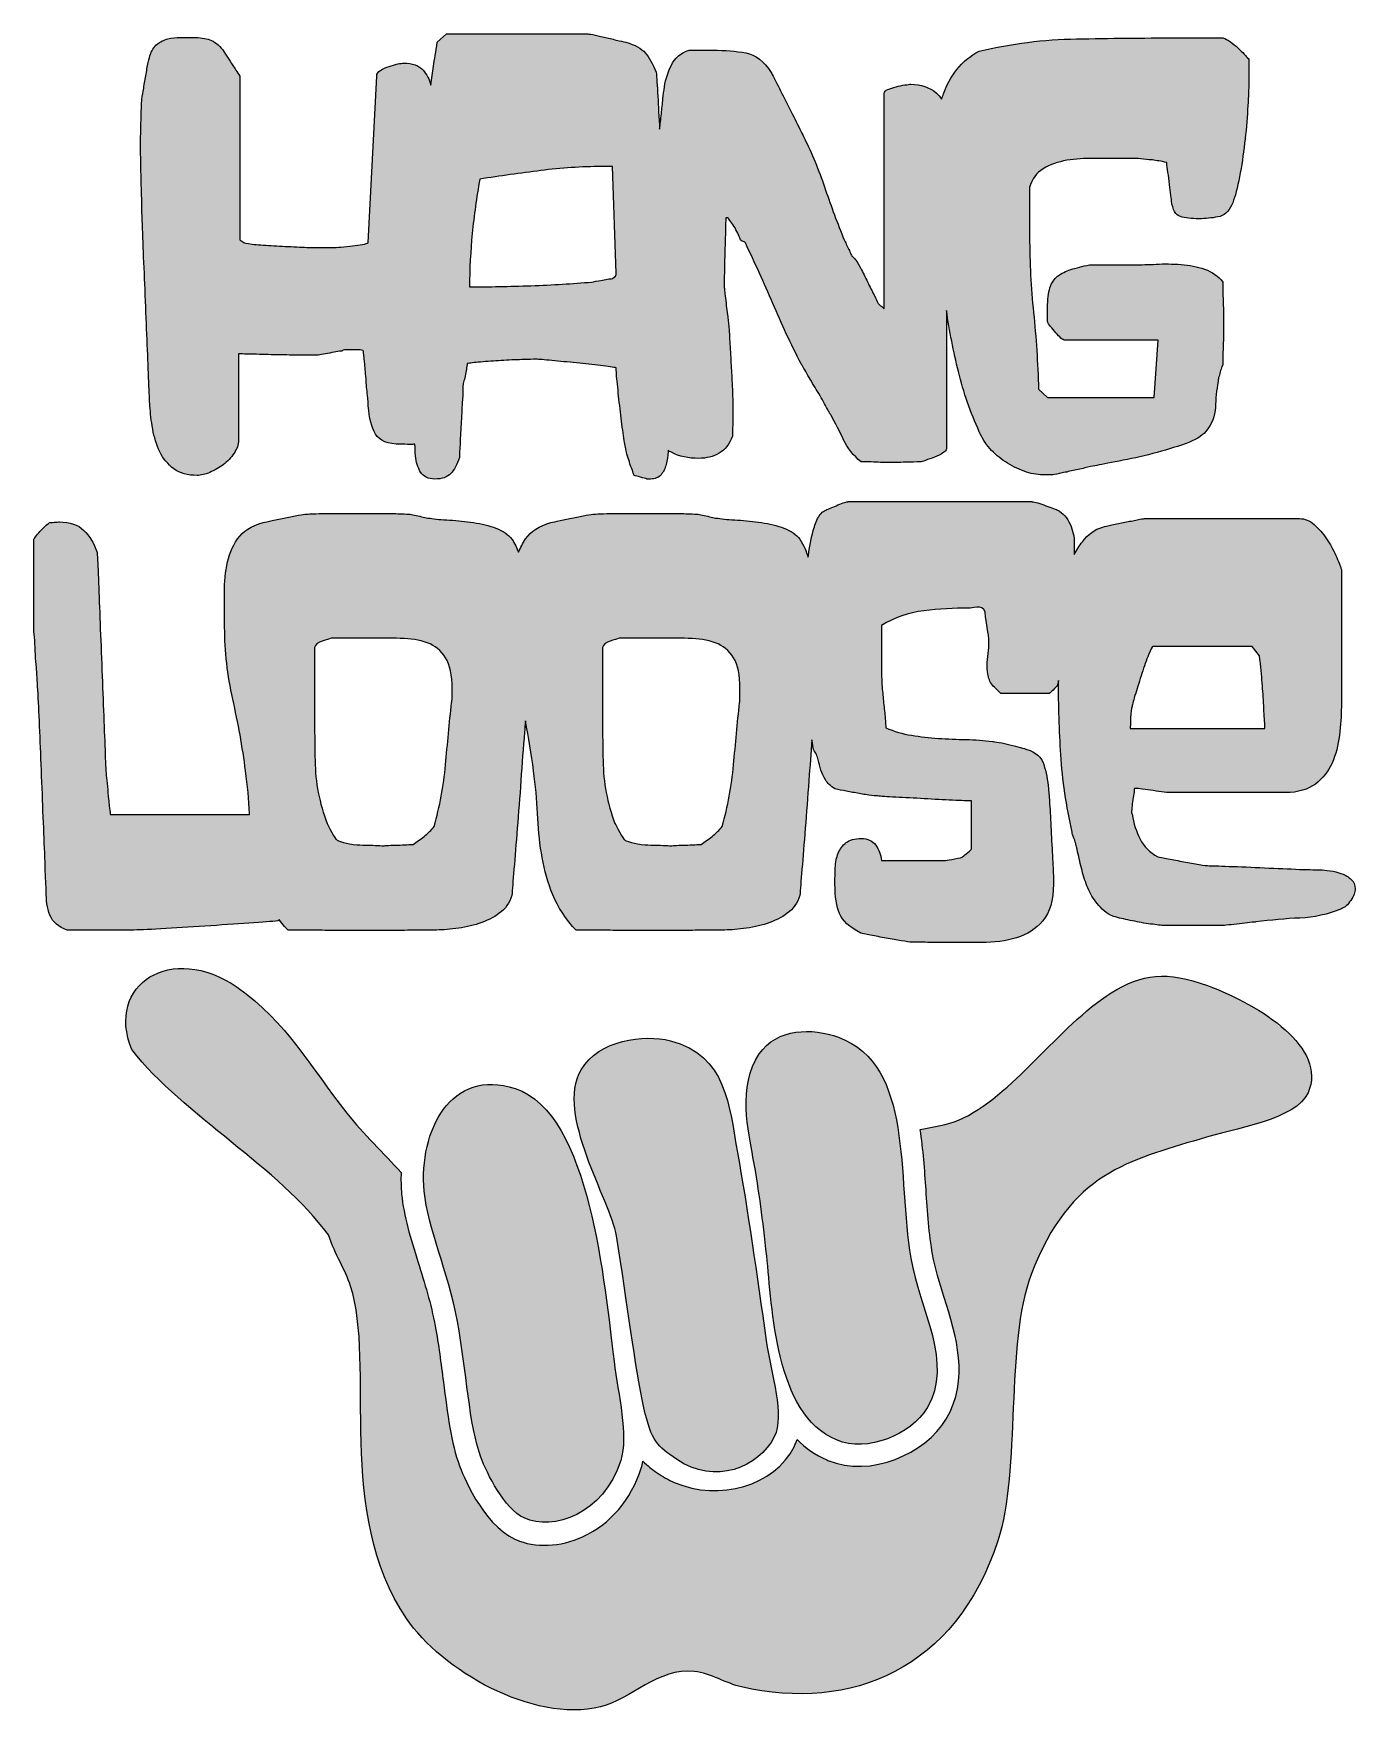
# Model space of a CAD drawing. Header units: inches. Extents: x 0 to 80, y -1 to 102.
import ezdxf

# ---------------------------------------------------------------- set-up
doc = ezdxf.new("R2010")
doc.units = ezdxf.units.IN
doc.header["$MEASUREMENT"] = 0
doc.layers.add('Layer 1', color=7, linetype='Continuous')

msp = doc.modelspace()

# ---------------------------------------------------------------- hatches: boundary and pattern name
at = {"layer": 'Layer 1', "true_color": 0x73479b}
h = msp.add_hatch(color=195, dxfattribs=at)
edge = h.paths.add_edge_path()
edge.add_spline(control_points=[(6.5, 93.09), (6.5, 92.77), (6.51, 92.48), (6.52, 92.22), (6.53, 91.97), (6.54, 91.82), (6.54, 91.77), (6.54, 91.46), (6.55, 90.97), (6.57, 90.3), (6.6, 89.64), (6.63, 88.89), (6.66, 88.05), (6.7, 87.22), (6.74, 86.33), (6.77, 85.4), (6.81, 84.47), (6.84, 83.59), (6.88, 82.76), (6.92, 81.92), (6.95, 81.17), (6.97, 80.51), (7, 79.84), (7.02, 79.35), (7.04, 79.04), (7.07, 78.6), (7.12, 78.14), (7.21, 77.64), (7.29, 77.15), (7.44, 76.69), (7.64, 76.26), (7.85, 75.84), (8.13, 75.5), (8.49, 75.23), (8.86, 74.96), (9.33, 74.83), (9.91, 74.83), (10.13, 74.83), (10.38, 74.89), (10.67, 75.01), (10.96, 75.13), (11.23, 75.29), (11.49, 75.48), (11.74, 75.68), (11.96, 75.91), (12.14, 76.17), (12.32, 76.44), (12.41, 76.7), (12.41, 76.97), (12.41, 76.97), (12.41, 82.19), (12.41, 82.19), (12.58, 82.19), (12.89, 82.19), (13.34, 82.18), (13.78, 82.16), (14.26, 82.15), (14.77, 82.14), (15.28, 82.13), (15.76, 82.12), (16.2, 82.12), (16.65, 82.12), (16.97, 82.12), (17.16, 82.12), (17.19, 82.12), (17.28, 82.13), (17.44, 82.16), (17.59, 82.18), (17.76, 82.21), (17.94, 82.25), (18.12, 82.28), (18.29, 82.31), (18.43, 82.34), (18.58, 82.36), (18.66, 82.37), (18.69, 82.37), (18.69, 82.42), (18.77, 82.45), (18.94, 82.45), (19.11, 82.45), (19.26, 82.45), (19.38, 82.45), (19.42, 82.45), (19.53, 82.45), (19.68, 82.45), (19.84, 82.45), (19.94, 82.42), (19.99, 82.37), (19.99, 82.25), (20.01, 82.04), (20.05, 81.72), (20.08, 81.41), (20.11, 81.07), (20.14, 80.71), (20.16, 80.34), (20.19, 80), (20.23, 79.69), (20.27, 79.38), (20.28, 79.16), (20.28, 79.04), (20.33, 78.31), (20.48, 77.74), (20.72, 77.33), (20.96, 76.92), (21.47, 76.72), (22.24, 76.72), (22.39, 76.72), (22.59, 76.71), (22.84, 76.7), (22.94, 76.69), (23.03, 76.71), (23.11, 76.73), (23.11, 76.49), (23.12, 76.25), (23.14, 76.01), (23.17, 75.63), (23.28, 75.31), (23.45, 75.03), (23.62, 74.75), (23.91, 74.61), (24.32, 74.61), (24.75, 74.61), (25.07, 74.72), (25.28, 74.94), (25.48, 75.16), (25.66, 75.48), (25.8, 75.92), (25.8, 76.06), (25.82, 76.35), (25.84, 76.77), (25.86, 77.19), (25.89, 77.64), (25.91, 78.1), (25.94, 78.55), (25.96, 79), (25.99, 79.42), (26.01, 79.84), (26.02, 80.13), (26.02, 80.27), (26.02, 80.34), (26.04, 80.44), (26.08, 80.56), (26.11, 80.68), (26.14, 80.82), (26.17, 80.96), (26.19, 81.11), (26.22, 81.24), (26.24, 81.36), (26.26, 81.48), (26.28, 81.57), (26.28, 81.61), (26.42, 81.64), (26.69, 81.67), (27.09, 81.7), (27.49, 81.74), (27.91, 81.77), (28.34, 81.79), (28.78, 81.82), (29.2, 81.84), (29.59, 81.85), (29.99, 81.86), (30.28, 81.87), (30.45, 81.87), (30.62, 81.87), (30.94, 81.84), (31.41, 81.79), (31.88, 81.75), (32.38, 81.7), (32.9, 81.65), (33.42, 81.6), (33.91, 81.55), (34.36, 81.49), (34.82, 81.43), (35.14, 81.38), (35.31, 81.36), (35.31, 81.17), (35.33, 80.83), (35.38, 80.36), (35.43, 79.89), (35.48, 79.39), (35.54, 78.87), (35.6, 78.35), (35.66, 77.86), (35.73, 77.41), (35.79, 76.95), (35.84, 76.63), (35.89, 76.46), (35.89, 76.39), (35.91, 76.28), (35.96, 76.12), (36.01, 75.96), (36.06, 75.8), (36.11, 75.65), (36.15, 75.49), (36.21, 75.33), (36.27, 75.18), (36.33, 75.02), (36.37, 74.9), (36.4, 74.83), (36.47, 74.81), (36.6, 74.77), (36.78, 74.72), (36.96, 74.67), (37.09, 74.64), (37.16, 74.61), (37.16, 74.61), (37.38, 74.61), (37.38, 74.61), (37.67, 74.61), (37.88, 74.7), (38.03, 74.87), (38.17, 75.04), (38.28, 75.25), (38.34, 75.5), (38.4, 75.76), (38.43, 76.01), (38.45, 76.26), (38.45, 76.29), (38.45, 76.32), (38.45, 76.35), (38.51, 76.3), (38.58, 76.26), (38.65, 76.23), (39.13, 75.98), (39.69, 75.86), (40.32, 75.86), (40.77, 75.86), (41.19, 75.97), (41.55, 76.17), (41.91, 76.38), (42.18, 76.72), (42.35, 77.21), (42.35, 77.33), (42.35, 77.56), (42.37, 77.91), (42.38, 78.26), (42.38, 78.5), (42.38, 78.62), (42.38, 78.81), (42.38, 79.09), (42.37, 79.44), (42.35, 79.79), (42.35, 80), (42.35, 80.07), (42.35, 80.22), (42.33, 80.49), (42.31, 80.89), (42.29, 81.29), (42.26, 81.7), (42.24, 82.14), (42.21, 82.57), (42.19, 82.99), (42.17, 83.39), (42.14, 83.79), (42.12, 84.07), (42.09, 84.24), (42.09, 84.29), (42.08, 84.4), (42.06, 84.57), (42.03, 84.74), (42.01, 84.93), (41.98, 85.13), (41.96, 85.34), (41.94, 85.53), (41.91, 85.71), (41.89, 85.89), (41.88, 86.02), (41.88, 86.09), (41.85, 86.24), (41.84, 86.52), (41.86, 86.93), (41.87, 87.34), (41.88, 87.78), (41.89, 88.25), (41.91, 88.72), (41.92, 89.16), (41.93, 89.58), (41.94, 89.99), (41.95, 90.28), (41.95, 90.45), (41.95, 90.45), (42.09, 90.45), (42.09, 90.45), (42.12, 90.4), (42.17, 90.32), (42.26, 90.21), (42.34, 90.1), (42.42, 89.97), (42.51, 89.83), (42.59, 89.68), (42.67, 89.54), (42.73, 89.41), (42.79, 89.28), (42.83, 89.18), (42.85, 89.1), (42.85, 89.08), (42.9, 89.05), (43, 89.01), (43.1, 88.98), (43.14, 88.95), (43.14, 88.92), (43.72, 87.71), (44.27, 86.49), (44.8, 85.26), (45.32, 84.03), (45.89, 82.8), (46.52, 81.6), (46.57, 81.52), (46.68, 81.33), (46.86, 81.01), (47.04, 80.7), (47.24, 80.37), (47.44, 80.04), (47.65, 79.7), (47.84, 79.37), (48, 79.06), (48.17, 78.74), (48.28, 78.55), (48.33, 78.48), (48.6, 77.99), (48.85, 77.5), (49.09, 76.99), (49.34, 76.48), (49.69, 76.03), (50.15, 75.65), (50.22, 75.65), (50.34, 75.65), (50.51, 75.65), (50.68, 75.65), (50.86, 75.64), (51.05, 75.63), (51.25, 75.62), (51.43, 75.61), (51.6, 75.61), (51.77, 75.61), (51.89, 75.61), (51.96, 75.61), (52.22, 75.61), (52.58, 75.62), (53.03, 75.63), (53.48, 75.64), (53.72, 75.65), (53.77, 75.65), (53.8, 75.65), (53.89, 75.68), (54.06, 75.74), (54.23, 75.8), (54.41, 75.86), (54.61, 75.94), (54.8, 76.01), (54.97, 76.09), (55.11, 76.19), (55.26, 76.29), (55.33, 76.37), (55.33, 76.44), (55.33, 76.44), (55.33, 84.83), (55.33, 84.83), (55.51, 83.58), (55.75, 82.34), (56.05, 81.12), (56.37, 79.85), (56.79, 78.64), (57.32, 77.48), (57.47, 77.11), (57.68, 76.78), (57.96, 76.46), (58.24, 76.15), (58.55, 75.88), (58.9, 75.65), (59.25, 75.42), (59.63, 75.23), (60.03, 75.08), (60.42, 74.94), (60.81, 74.87), (61.17, 74.87), (61.17, 74.87), (61.71, 74.87), (61.71, 74.87), (61.78, 74.87), (61.94, 74.89), (62.17, 74.94), (62.4, 74.99), (62.64, 75.04), (62.91, 75.1), (63.18, 75.16), (63.44, 75.22), (63.71, 75.28), (63.97, 75.34), (64.18, 75.39), (64.32, 75.41), (64.64, 75.48), (65.13, 75.58), (65.79, 75.7), (66.46, 75.82), (67.14, 75.97), (67.84, 76.15), (68.54, 76.34), (69.2, 76.53), (69.8, 76.75), (70.41, 76.97), (70.82, 77.21), (71.03, 77.48), (71.42, 77.94), (71.62, 78.43), (71.63, 78.95), (71.65, 79.47), (71.7, 79.99), (71.8, 80.52), (71.8, 80.57), (71.81, 80.65), (71.83, 80.76), (71.86, 80.87), (71.89, 80.98), (71.92, 81.11), (71.96, 81.23), (72, 81.33), (72.03, 81.43), (72.07, 81.53), (72.09, 81.59), (72.09, 81.61), (72.09, 81.64), (72.09, 81.75), (72.09, 81.96), (72.09, 82.16), (72.09, 82.39), (72.1, 82.65), (72.12, 82.9), (72.12, 83.16), (72.12, 83.43), (72.12, 83.69), (72.12, 83.91), (72.12, 84.08), (72.12, 84.18), (72.12, 84.35), (72.12, 84.59), (72.12, 84.83), (72.12, 85.08), (72.1, 85.35), (72.09, 85.62), (72.09, 85.86), (72.09, 86.09), (72.09, 86.32), (72.09, 86.47), (72.09, 86.55), (71.8, 86.91), (71.43, 87.17), (70.98, 87.33), (70.53, 87.48), (70.05, 87.58), (69.55, 87.62), (69.04, 87.65), (68.54, 87.66), (68.04, 87.63), (67.55, 87.61), (67.12, 87.6), (66.75, 87.6), (66.75, 87.6), (64, 87.6), (64, 87.6), (63.56, 87.5), (63.19, 87.4), (62.87, 87.31), (62.56, 87.21), (62.29, 87.08), (62.07, 86.91), (61.86, 86.74), (61.7, 86.5), (61.6, 86.2), (61.51, 85.9), (61.46, 85.49), (61.46, 84.99), (61.46, 84.99), (61.46, 84.15), (61.46, 84.15), (61.48, 84.08), (61.54, 83.98), (61.64, 83.86), (61.74, 83.74), (61.84, 83.61), (61.95, 83.48), (62.06, 83.35), (62.17, 83.24), (62.27, 83.15), (62.38, 83.07), (62.46, 83.03), (62.51, 83.03), (62.51, 83.03), (68.17, 83.03), (68.17, 83.03), (68.17, 83.03), (67.92, 79.55), (67.92, 79.55), (67.92, 79.55), (61.46, 79.55), (61.46, 79.55), (61.46, 79.55), (60.91, 80.05), (60.91, 80.05), (60.87, 81.65), (60.76, 83.2), (60.61, 84.7), (60.45, 86.2), (60.37, 87.72), (60.37, 89.27), (60.37, 89.27), (60.37, 92.28), (60.37, 92.28), (60.52, 92.79), (60.79, 93.17), (61.2, 93.42), (61.62, 93.67), (62.09, 93.84), (62.62, 93.93), (63.15, 94.01), (63.7, 94.05), (64.25, 94.05), (64.81, 94.05), (65.29, 94.05), (65.7, 94.05), (65.99, 94.05), (66.25, 94.05), (66.46, 94.05), (66.68, 94.05), (66.9, 94.04), (67.12, 94.02), (67.33, 93.99), (67.56, 93.97), (67.81, 93.95), (68.05, 93.92), (68.34, 93.87), (68.68, 93.8), (68.68, 93.73), (68.7, 93.58), (68.73, 93.37), (68.77, 93.15), (68.8, 92.91), (68.82, 92.66), (68.85, 92.4), (68.88, 92.17), (68.91, 91.95), (68.95, 91.73), (68.97, 91.58), (68.97, 91.48), (69.04, 90.92), (69.22, 90.6), (69.51, 90.52), (69.8, 90.43), (70.18, 90.39), (70.64, 90.39), (71.02, 90.39), (71.4, 90.43), (71.78, 90.5), (72.15, 90.57), (72.44, 90.81), (72.63, 91.23), (72.78, 91.56), (72.91, 92.05), (73.05, 92.69), (73.18, 93.34), (73.29, 94.01), (73.37, 94.71), (73.46, 95.41), (73.53, 96.09), (73.57, 96.76), (73.62, 97.42), (73.65, 97.95), (73.65, 98.34), (73.65, 98.34), (73.65, 100.08), (73.65, 100.08), (73.57, 100.15), (73.48, 100.25), (73.37, 100.37), (73.27, 100.49), (73.14, 100.61), (72.99, 100.75), (72.85, 100.88), (72.7, 101), (72.54, 101.11), (72.38, 101.22), (72.23, 101.3), (72.09, 101.35), (72.09, 101.35), (69.26, 101.35), (69.26, 101.35), (67.23, 101.35), (65.21, 101.33), (63.22, 101.29), (61.22, 101.26), (59.26, 101.01), (57.32, 100.55), (56.77, 100.26), (56.31, 99.89), (55.96, 99.44), (55.61, 98.99), (55.34, 98.5), (55.15, 97.97), (55.11, 97.86), (55.07, 97.75), (55.03, 97.64), (54.95, 97.78), (54.84, 97.9), (54.72, 98.01), (54.3, 98.36), (53.78, 98.54), (53.16, 98.54), (53.11, 98.54), (52.99, 98.52), (52.81, 98.5), (52.63, 98.47), (52.45, 98.44), (52.27, 98.39), (52.09, 98.34), (51.92, 98.29), (51.78, 98.23), (51.63, 98.16), (51.56, 98.09), (51.56, 97.99), (51.56, 97.99), (51.56, 84.93), (51.56, 84.93), (51.51, 84.98), (51.44, 85.04), (51.34, 85.11), (51.25, 85.19), (51.18, 85.25), (51.16, 85.29), (51.14, 85.37), (51.06, 85.52), (50.94, 85.77), (50.82, 86.01), (50.69, 86.27), (50.55, 86.56), (50.4, 86.85), (50.26, 87.13), (50.13, 87.38), (49.99, 87.63), (49.9, 87.8), (49.86, 87.87), (49.83, 87.87), (49.79, 87.91), (49.75, 87.98), (49.7, 88.05), (49.65, 88.1), (49.6, 88.12), (49.58, 88.15), (49.55, 88.21), (49.51, 88.31), (49.47, 88.4), (49.43, 88.51), (49.37, 88.61), (49.3, 88.72), (49.26, 88.83), (49.22, 88.92), (49.18, 89.02), (49.15, 89.08), (49.13, 89.1), (48.72, 90.12), (48.34, 91.13), (48, 92.13), (47.67, 93.13), (47.26, 94.15), (46.77, 95.16), (46.7, 95.31), (46.57, 95.57), (46.37, 95.96), (46.18, 96.35), (45.97, 96.76), (45.76, 97.19), (45.54, 97.63), (45.33, 98.04), (45.12, 98.44), (44.92, 98.84), (44.78, 99.11), (44.7, 99.26), (44.27, 99.94), (43.76, 100.33), (43.16, 100.44), (42.57, 100.55), (41.91, 100.6), (41.19, 100.6), (41.19, 100.6), (39.74, 100.6), (39.74, 100.6), (39.23, 100.46), (38.86, 100.14), (38.63, 99.66), (38.4, 99.17), (38.26, 98.69), (38.21, 98.21), (38.19, 98.11), (38.16, 97.92), (38.14, 97.65), (38.11, 97.37), (38.08, 97.07), (38.05, 96.74), (38.01, 96.42), (37.98, 96.11), (37.94, 95.81), (37.9, 96.55), (37.86, 97.21), (37.83, 97.81), (37.79, 98.47), (37.76, 98.96), (37.74, 99.28), (37.52, 99.79), (37.3, 100.17), (37.07, 100.44), (36.84, 100.71), (36.45, 100.92), (35.89, 101.09), (35.74, 101.12), (35.55, 101.16), (35.31, 101.22), (35.07, 101.28), (34.82, 101.34), (34.57, 101.4), (34.31, 101.46), (34.09, 101.51), (33.89, 101.55), (33.7, 101.58), (33.58, 101.6), (33.53, 101.6), (33.53, 101.6), (25.01, 101.6), (25.01, 101.6), (25.01, 101.6), (24.46, 101.09), (24.46, 101.09), (24.37, 100.51), (24.29, 100.03), (24.23, 99.64), (24.17, 99.27), (24.12, 98.89), (24.07, 98.49), (23.98, 98.84), (23.82, 99.14), (23.6, 99.39), (23.35, 99.68), (22.96, 99.82), (22.42, 99.82), (22.35, 99.82), (22.23, 99.8), (22.06, 99.77), (21.89, 99.73), (21.72, 99.68), (21.54, 99.62), (21.35, 99.56), (21.18, 99.48), (21.03, 99.39), (20.87, 99.29), (20.79, 99.17), (20.79, 99.03), (20.79, 99.03), (20.28, 88.94), (20.28, 88.94), (20.28, 88.92), (20.2, 88.89), (20.05, 88.85), (19.89, 88.81), (19.7, 88.78), (19.49, 88.76), (19.27, 88.73), (19.04, 88.71), (18.8, 88.69), (18.55, 88.66), (18.36, 88.65), (18.22, 88.65), (18.22, 88.65), (17.56, 88.65), (17.56, 88.65), (17.56, 88.65), (16.95, 88.65), (16.95, 88.65), (16.63, 88.65), (16.24, 88.66), (15.77, 88.69), (15.3, 88.71), (14.84, 88.73), (14.39, 88.76), (13.94, 88.78), (13.56, 88.81), (13.23, 88.85), (12.9, 88.89), (12.74, 88.92), (12.74, 88.94), (12.74, 88.94), (12.49, 89.12), (12.49, 89.12), (12.49, 89.12), (12.49, 99.03), (12.49, 99.03), (12.32, 99.29), (12.18, 99.51), (12.07, 99.68), (11.96, 99.85), (11.85, 100.02), (11.74, 100.19), (11.63, 100.35), (11.54, 100.5), (11.47, 100.62), (11.2, 100.93), (10.94, 101.14), (10.67, 101.24), (10.4, 101.33), (10.07, 101.38), (9.66, 101.38), (9.41, 101.38), (9.16, 101.38), (8.89, 101.38), (8.63, 101.38), (8.37, 101.35), (8.13, 101.29), (7.89, 101.23), (7.67, 101.12), (7.48, 100.97), (7.28, 100.81), (7.14, 100.57), (7.04, 100.26), (7, 100.14), (6.95, 99.94), (6.9, 99.68), (6.85, 99.41), (6.8, 99.13), (6.75, 98.84), (6.7, 98.55), (6.66, 98.27), (6.61, 97.99), (6.56, 97.71), (6.54, 97.53), (6.54, 97.43), (6.54, 97.4), (6.53, 97.29), (6.52, 97.08), (6.51, 96.88), (6.5, 96.64), (6.5, 96.38), (6.5, 96.11), (6.49, 95.84), (6.48, 95.56), (6.47, 95.28), (6.46, 95.06), (6.46, 94.89), (6.46, 94.7), (6.47, 94.43), (6.48, 94.09), (6.49, 93.75), (6.5, 93.42), (6.5, 93.09)], knot_values=[0, 0, 0, 0, 1, 1, 1, 2, 2, 2, 3, 3, 3, 4, 4, 4, 5, 5, 5, 6, 6, 6, 7, 7, 7, 8, 8, 8, 9, 9, 9, 10, 10, 10, 11, 11, 11, 12, 12, 12, 13, 13, 13, 14, 14, 14, 15, 15, 15, 16, 16, 16, 17, 17, 17, 18, 18, 18, 19, 19, 19, 20, 20, 20, 21, 21, 21, 22, 22, 22, 23, 23, 23, 24, 24, 24, 25, 25, 25, 26, 26, 26, 27, 27, 27, 28, 28, 28, 29, 29, 29, 30, 30, 30, 31, 31, 31, 32, 32, 32, 33, 33, 33, 34, 34, 34, 35, 35, 35, 36, 36, 36, 37, 37, 37, 38, 38, 38, 39, 39, 39, 40, 40, 40, 41, 41, 41, 42, 42, 42, 43, 43, 43, 44, 44, 44, 45, 45, 45, 46, 46, 46, 47, 47, 47, 48, 48, 48, 49, 49, 49, 50, 50, 50, 51, 51, 51, 52, 52, 52, 53, 53, 53, 54, 54, 54, 55, 55, 55, 56, 56, 56, 57, 57, 57, 58, 58, 58, 59, 59, 59, 60, 60, 60, 61, 61, 61, 62, 62, 62, 63, 63, 63, 64, 64, 64, 65, 65, 65, 66, 66, 66, 67, 67, 67, 68, 68, 68, 69, 69, 69, 70, 70, 70, 71, 71, 71, 72, 72, 72, 73, 73, 73, 74, 74, 74, 75, 75, 75, 76, 76, 76, 77, 77, 77, 78, 78, 78, 79, 79, 79, 80, 80, 80, 81, 81, 81, 82, 82, 82, 83, 83, 83, 84, 84, 84, 85, 85, 85, 86, 86, 86, 87, 87, 87, 88, 88, 88, 89, 89, 89, 90, 90, 90, 91, 91, 91, 92, 92, 92, 93, 93, 93, 94, 94, 94, 95, 95, 95, 96, 96, 96, 97, 97, 97, 98, 98, 98, 99, 99, 99, 100, 100, 100, 101, 101, 101, 102, 102, 102, 103, 103, 103, 104, 104, 104, 105, 105, 105, 106, 106, 106, 107, 107, 107, 108, 108, 108, 109, 109, 109, 110, 110, 110, 111, 111, 111, 112, 112, 112, 113, 113, 113, 114, 114, 114, 115, 115, 115, 116, 116, 116, 117, 117, 117, 118, 118, 118, 119, 119, 119, 120, 120, 120, 121, 121, 121, 122, 122, 122, 123, 123, 123, 124, 124, 124, 125, 125, 125, 126, 126, 126, 127, 127, 127, 128, 128, 128, 129, 129, 129, 130, 130, 130, 131, 131, 131, 132, 132, 132, 133, 133, 133, 134, 134, 134, 135, 135, 135, 136, 136, 136, 137, 137, 137, 138, 138, 138, 139, 139, 139, 140, 140, 140, 141, 141, 141, 142, 142, 142, 143, 143, 143, 144, 144, 144, 145, 145, 145, 146, 146, 146, 147, 147, 147, 148, 148, 148, 149, 149, 149, 150, 150, 150, 151, 151, 151, 152, 152, 152, 153, 153, 153, 154, 154, 154, 155, 155, 155, 156, 156, 156, 157, 157, 157, 158, 158, 158, 159, 159, 159, 160, 160, 160, 161, 161, 161, 162, 162, 162, 163, 163, 163, 164, 164, 164, 165, 165, 165, 166, 166, 166, 167, 167, 167, 168, 168, 168, 169, 169, 169, 170, 170, 170, 171, 171, 171, 172, 172, 172, 173, 173, 173, 174, 174, 174, 175, 175, 175, 176, 176, 176, 177, 177, 177, 178, 178, 178, 179, 179, 179, 180, 180, 180, 181, 181, 181, 182, 182, 182, 183, 183, 183, 184, 184, 184, 185, 185, 185, 186, 186, 186, 187, 187, 187, 188, 188, 188, 189, 189, 189, 190, 190, 190, 191, 191, 191, 192, 192, 192, 193, 193, 193, 194, 194, 194, 195, 195, 195, 196, 196, 196, 197, 197, 197, 198, 198, 198, 199, 199, 199, 200, 200, 200, 201, 201, 201, 202, 202, 202, 203, 203, 203, 204, 204, 204, 205, 205, 205, 206, 206, 206, 207, 207, 207, 208, 208, 208, 209, 209, 209, 210, 210, 210, 211, 211, 211, 212, 212, 212, 213, 213, 213, 214, 214, 214, 215, 215, 215, 216, 216, 216, 217, 217, 217, 218, 218, 218, 219, 219, 219, 220, 220, 220, 221, 221, 221, 222, 222, 222, 223, 223, 223, 224, 224, 224, 225, 225, 225, 226, 226, 226, 227, 227, 227, 228, 228, 228, 229, 229, 229, 230, 230, 230, 231, 231, 231, 232, 232, 232, 233, 233, 233, 234, 234, 234, 235, 235, 235, 236, 236, 236, 237, 237, 237, 238, 238, 238, 239, 239, 239, 240, 240, 240, 241, 241, 241, 242, 242, 242, 243, 243, 243, 244, 244, 244, 245, 245, 245, 246, 246, 246, 247, 247, 247, 248, 248, 248, 249, 249, 249, 250, 250, 250, 251, 251, 251, 252, 252, 252, 253, 253, 253, 254, 254, 254, 255, 255, 255, 256, 256, 256, 257, 257, 257, 258, 258, 258, 259, 259, 259, 260, 260, 260, 261, 261, 261, 262, 262, 262, 263, 263, 263, 264, 264, 264, 265, 265, 265, 266, 266, 266, 267, 267, 267, 268, 268, 268, 269, 269, 269, 270, 270, 270, 271, 271, 271, 272, 272, 272, 273, 273, 273, 274, 274, 274, 275, 275, 275, 276, 276, 276, 277, 277, 277, 278, 278, 278, 279, 279, 279, 280, 280, 280, 281, 281, 281, 282, 282, 282, 283, 283, 283, 283], degree=3, periodic=1)
edge = h.paths.add_edge_path()
edge.add_spline(control_points=[(26.58, 89.5), (26.69, 90.58), (26.84, 91.67), (27.04, 92.79), (28.27, 92.98), (29.5, 93.15), (30.74, 93.31), (31.97, 93.47), (33.2, 93.55), (34.44, 93.55), (34.44, 93.55), (35.09, 93.55), (35.09, 93.55), (35.09, 93.55), (35.31, 87.09), (35.31, 87.09), (35.31, 86.97), (35.24, 86.86), (35.09, 86.76), (34.99, 86.76), (34.79, 86.73), (34.47, 86.67), (34.16, 86.61), (33.94, 86.57), (33.82, 86.55), (32.68, 86.45), (31.46, 86.38), (30.14, 86.33), (28.82, 86.28), (27.58, 86.26), (26.42, 86.26), (26.42, 87.35), (26.48, 88.43), (26.58, 89.5)], knot_values=[0, 0, 0, 0, 1, 1, 1, 2, 2, 2, 3, 3, 3, 4, 4, 4, 5, 5, 5, 6, 6, 6, 7, 7, 7, 8, 8, 8, 9, 9, 9, 10, 10, 10, 11, 11, 11, 11], degree=3, periodic=1)
h = msp.add_hatch(color=195, dxfattribs=at)
edge = h.paths.add_edge_path()
edge.add_spline(control_points=[(79.87, 50.34), (79.72, 50.48), (79.52, 50.6), (79.29, 50.68), (79.06, 50.77), (78.83, 50.83), (78.59, 50.86), (78.34, 50.9), (78.14, 50.92), (77.97, 50.92), (77.8, 50.92), (77.39, 50.93), (76.74, 50.95), (76.08, 50.98), (75.37, 51.01), (74.61, 51.04), (73.85, 51.08), (73.14, 51.11), (72.47, 51.13), (71.81, 51.16), (71.4, 51.17), (71.26, 51.17), (71.14, 51.17), (70.93, 51.19), (70.64, 51.24), (70.35, 51.29), (70.04, 51.35), (69.72, 51.41), (69.39, 51.47), (69.08, 51.53), (68.77, 51.59), (68.47, 51.65), (68.26, 51.69), (68.14, 51.71), (67.65, 51.98), (67.3, 52.34), (67.07, 52.78), (66.84, 53.23), (66.68, 53.73), (66.58, 54.29), (66.55, 54.34), (66.55, 54.43), (66.56, 54.58), (66.57, 54.72), (66.59, 54.88), (66.61, 55.05), (66.64, 55.22), (66.66, 55.38), (66.69, 55.52), (66.71, 55.67), (66.72, 55.78), (66.72, 55.85), (66.72, 55.85), (66.83, 55.85), (66.83, 55.85), (66.88, 55.85), (67.01, 55.84), (67.21, 55.81), (67.42, 55.79), (67.64, 55.76), (67.87, 55.72), (68.1, 55.69), (68.31, 55.66), (68.52, 55.63), (68.72, 55.61), (68.86, 55.6), (68.94, 55.6), (68.94, 55.6), (72.53, 55.6), (72.53, 55.6), (72.53, 55.6), (76.16, 55.6), (76.16, 55.6), (76.88, 55.67), (77.45, 55.89), (77.86, 56.25), (78.27, 56.61), (78.58, 57.06), (78.79, 57.59), (78.99, 58.12), (79.12, 58.69), (79.18, 59.3), (79.24, 59.9), (79.27, 60.47), (79.27, 61), (79.27, 61), (79.27, 65.06), (79.27, 65.06), (79.27, 65.06), (79.27, 69.13), (79.27, 69.13), (79.2, 69.34), (79.09, 69.63), (78.93, 69.98), (78.77, 70.33), (78.59, 70.67), (78.37, 70.99), (78.15, 71.32), (77.9, 71.6), (77.62, 71.85), (77.35, 72.09), (77.05, 72.21), (76.74, 72.21), (76.74, 72.21), (67.34, 72.21), (67.34, 72.21), (67.27, 72.21), (67.12, 72.18), (66.89, 72.14), (66.66, 72.09), (66.41, 72.04), (66.14, 71.99), (65.88, 71.94), (65.62, 71.89), (65.36, 71.83), (65.11, 71.77), (64.92, 71.73), (64.8, 71.7), (64.32, 71.56), (63.91, 71.26), (63.57, 70.81), (63.38, 70.57), (63.22, 70.31), (63.08, 70.03), (63.08, 70.03), (63.08, 70.74), (63.08, 70.74), (63.08, 71.13), (62.99, 71.51), (62.82, 71.88), (62.66, 72.26), (62.4, 72.54), (62.06, 72.73), (61.99, 72.76), (61.87, 72.8), (61.72, 72.86), (61.56, 72.92), (61.4, 72.98), (61.23, 73.04), (61.06, 73.1), (60.9, 73.15), (60.76, 73.19), (60.61, 73.22), (60.53, 73.24), (60.5, 73.24), (60.5, 73.24), (49.37, 73.24), (49.37, 73.24), (49.34, 73.24), (49.27, 73.22), (49.15, 73.19), (49.03, 73.15), (48.9, 73.1), (48.75, 73.04), (48.61, 72.98), (48.47, 72.92), (48.33, 72.86), (48.2, 72.8), (48.1, 72.76), (48.02, 72.73), (47.81, 72.64), (47.64, 72.46), (47.52, 72.21), (47.4, 71.95), (47.3, 71.68), (47.23, 71.39), (47.15, 71.1), (47.09, 70.82), (47.05, 70.54), (47, 70.26), (46.96, 70.04), (46.94, 69.87), (46.84, 70.23), (46.68, 70.59), (46.44, 70.96), (46.22, 71.25), (45.9, 71.47), (45.48, 71.63), (45.06, 71.79), (44.6, 71.9), (44.12, 71.97), (43.64, 72.05), (43.15, 72.09), (42.67, 72.12), (42.19, 72.14), (41.79, 72.18), (41.47, 72.23), (41.45, 72.23), (41.38, 72.24), (41.25, 72.26), (41.13, 72.29), (41, 72.32), (40.86, 72.35), (40.71, 72.39), (40.57, 72.42), (40.44, 72.44), (40.31, 72.47), (40.23, 72.48), (40.2, 72.48), (40.15, 72.48), (40, 72.49), (39.73, 72.5), (39.46, 72.51), (39.16, 72.52), (38.81, 72.52), (38.46, 72.52), (38.1, 72.52), (37.75, 72.52), (37.4, 72.52), (37.12, 72.52), (36.9, 72.52), (36.71, 72.52), (36.45, 72.52), (36.12, 72.52), (35.8, 72.52), (35.48, 72.52), (35.18, 72.52), (34.88, 72.52), (34.6, 72.51), (34.36, 72.5), (34.12, 72.49), (33.99, 72.48), (33.96, 72.48), (33.89, 72.48), (33.73, 72.46), (33.49, 72.41), (33.25, 72.36), (32.99, 72.31), (32.71, 72.26), (32.43, 72.21), (32.17, 72.16), (31.91, 72.1), (31.66, 72.04), (31.47, 72), (31.35, 71.97), (30.65, 71.78), (30.14, 71.45), (29.81, 70.98), (29.64, 70.73), (29.5, 70.46), (29.39, 70.17), (29.29, 70.43), (29.16, 70.69), (28.99, 70.96), (28.77, 71.25), (28.45, 71.47), (28.02, 71.63), (27.6, 71.79), (27.15, 71.9), (26.66, 71.97), (26.18, 72.05), (25.7, 72.09), (25.21, 72.12), (24.73, 72.14), (24.33, 72.18), (24.02, 72.23), (23.99, 72.23), (23.92, 72.24), (23.8, 72.26), (23.68, 72.29), (23.54, 72.32), (23.4, 72.35), (23.25, 72.39), (23.11, 72.42), (22.98, 72.44), (22.85, 72.47), (22.77, 72.48), (22.75, 72.48), (22.7, 72.48), (22.54, 72.49), (22.27, 72.5), (22.01, 72.51), (21.7, 72.52), (21.35, 72.52), (21, 72.52), (20.65, 72.52), (20.3, 72.52), (19.95, 72.52), (19.66, 72.52), (19.45, 72.52), (19.25, 72.52), (18.99, 72.52), (18.67, 72.52), (18.34, 72.52), (18.02, 72.52), (17.72, 72.52), (17.42, 72.52), (17.15, 72.51), (16.91, 72.5), (16.66, 72.49), (16.53, 72.48), (16.51, 72.48), (16.44, 72.48), (16.28, 72.46), (16.04, 72.41), (15.79, 72.36), (15.53, 72.31), (15.26, 72.26), (14.98, 72.21), (14.71, 72.16), (14.46, 72.1), (14.2, 72.04), (14.02, 72), (13.9, 71.97), (13.19, 71.78), (12.68, 71.45), (12.35, 70.98), (12.03, 70.5), (11.81, 69.97), (11.7, 69.36), (11.59, 68.76), (11.54, 68.13), (11.56, 67.47), (11.57, 66.82), (11.57, 66.21), (11.57, 65.63), (11.57, 64.17), (11.74, 62.72), (12.06, 61.27), (12.39, 59.82), (12.65, 58.37), (12.84, 56.92), (12.96, 56.03), (13.04, 55.17), (13.08, 54.34), (13.08, 54.32), (13.08, 54.29), (13.08, 54.27), (13.03, 54.27), (12.98, 54.27), (12.95, 54.27), (12.95, 54.27), (4.64, 54.27), (4.64, 54.27), (4.59, 54.63), (4.56, 54.94), (4.53, 55.2), (4.51, 55.45), (4.49, 55.71), (4.46, 55.98), (4.44, 56.24), (4.41, 56.46), (4.39, 56.63), (4.36, 56.97), (4.34, 57.49), (4.32, 58.19), (4.29, 58.89), (4.26, 59.69), (4.23, 60.58), (4.19, 61.48), (4.15, 62.41), (4.12, 63.39), (4.08, 64.37), (4.04, 65.3), (4.01, 66.19), (3.97, 67.07), (3.94, 67.87), (3.92, 68.58), (3.89, 69.29), (3.87, 69.82), (3.84, 70.16), (3.65, 70.72), (3.38, 71.16), (3.03, 71.5), (2.68, 71.84), (2.19, 72.01), (1.56, 72.01), (1.49, 72.01), (1.38, 72), (1.23, 71.99), (1.09, 71.98), (1, 71.97), (0.98, 71.97), (0.93, 71.95), (0.86, 71.89), (0.76, 71.81), (0.67, 71.73), (0.56, 71.63), (0.45, 71.52), (0.35, 71.41), (0.25, 71.3), (0.16, 71.19), (0.08, 71.08), (0.02, 71.01), (0, 70.96), (0, 70.96), (0, 68.2), (0, 68.2), (0, 68.2), (0, 65.52), (0, 65.52), (0, 65.44), (0.01, 65.28), (0.04, 65.03), (0.06, 64.77), (0.08, 64.49), (0.09, 64.19), (0.1, 63.89), (0.12, 63.61), (0.15, 63.36), (0.17, 63.1), (0.18, 62.94), (0.18, 62.87), (0.2, 62.53), (0.24, 62.02), (0.27, 61.33), (0.31, 60.64), (0.35, 59.86), (0.38, 58.99), (0.42, 58.12), (0.45, 57.2), (0.49, 56.23), (0.53, 55.26), (0.56, 54.34), (0.6, 53.47), (0.63, 52.6), (0.67, 51.82), (0.69, 51.12), (0.71, 50.41), (0.74, 49.91), (0.76, 49.59), (0.74, 49.09), (0.81, 48.61), (0.98, 48.18), (1.15, 47.74), (1.5, 47.44), (2.03, 47.27), (2.03, 47.27), (4.03, 47.27), (4.03, 47.27), (4.03, 47.27), (5.95, 47.27), (5.95, 47.27), (6.29, 47.27), (6.87, 47.29), (7.71, 47.34), (8.54, 47.39), (9.43, 47.45), (10.37, 47.51), (11.32, 47.57), (12.21, 47.63), (13.04, 47.69), (13.88, 47.75), (14.46, 47.79), (14.8, 47.82), (14.83, 47.84), (14.85, 47.87), (14.88, 47.9), (14.98, 47.76), (15.09, 47.63), (15.2, 47.49), (15.2, 47.49), (15.42, 47.27), (15.42, 47.27), (15.59, 47.27), (15.88, 47.27), (16.31, 47.27), (16.73, 47.27), (17.18, 47.27), (17.65, 47.25), (18.12, 47.24), (18.56, 47.24), (18.97, 47.24), (19.39, 47.24), (19.68, 47.24), (19.84, 47.24), (20.16, 47.24), (20.56, 47.24), (21.04, 47.24), (21.53, 47.24), (22, 47.24), (22.47, 47.25), (22.95, 47.27), (23.35, 47.27), (23.69, 47.27), (24.03, 47.27), (24.22, 47.27), (24.27, 47.27), (24.66, 47.27), (25.09, 47.3), (25.58, 47.36), (26.06, 47.42), (26.53, 47.52), (26.99, 47.67), (27.45, 47.82), (27.86, 48.02), (28.22, 48.29), (28.59, 48.55), (28.84, 48.91), (28.99, 49.37), (29.01, 49.71), (29.05, 50.24), (29.11, 50.97), (29.17, 51.7), (29.24, 52.52), (29.31, 53.44), (29.38, 54.36), (29.46, 55.32), (29.53, 56.34), (29.6, 57.35), (29.67, 58.33), (29.75, 59.26), (29.77, 59.49), (29.78, 59.72), (29.8, 59.95), (30, 58.94), (30.17, 57.93), (30.3, 56.92), (30.42, 56.03), (30.5, 55.17), (30.54, 54.34), (30.57, 53.52), (30.65, 52.72), (30.77, 51.95), (30.89, 51.18), (31.09, 50.42), (31.35, 49.68), (31.62, 48.94), (32.05, 48.21), (32.66, 47.49), (32.66, 47.49), (32.88, 47.27), (32.88, 47.27), (33.05, 47.27), (33.34, 47.27), (33.76, 47.27), (34.19, 47.27), (34.63, 47.27), (35.11, 47.25), (35.58, 47.24), (36.02, 47.24), (36.43, 47.24), (36.84, 47.24), (37.13, 47.24), (37.3, 47.24), (37.61, 47.24), (38.01, 47.24), (38.5, 47.24), (38.98, 47.24), (39.46, 47.24), (39.93, 47.25), (40.4, 47.27), (40.81, 47.27), (41.15, 47.27), (41.49, 47.27), (41.68, 47.27), (41.73, 47.27), (42.11, 47.27), (42.55, 47.3), (43.03, 47.36), (43.52, 47.42), (43.99, 47.52), (44.45, 47.67), (44.91, 47.82), (45.32, 48.02), (45.68, 48.29), (46.04, 48.55), (46.3, 48.91), (46.44, 49.37), (46.47, 49.71), (46.51, 50.24), (46.57, 50.97), (46.63, 51.7), (46.7, 52.52), (46.77, 53.44), (46.84, 54.36), (46.91, 55.32), (46.99, 56.34), (47.05, 57.19), (47.11, 58.01), (47.17, 58.8), (47.21, 58.53), (47.24, 58.34), (47.26, 58.22), (47.41, 58.01), (47.5, 57.8), (47.55, 57.59), (47.6, 57.38), (47.66, 57.18), (47.72, 56.97), (47.78, 56.77), (47.87, 56.57), (47.99, 56.37), (48.11, 56.18), (48.3, 56), (48.57, 55.83), (48.66, 55.81), (48.83, 55.77), (49.08, 55.72), (49.32, 55.67), (49.57, 55.63), (49.84, 55.58), (50.1, 55.53), (50.36, 55.49), (50.62, 55.45), (50.87, 55.41), (51.05, 55.4), (51.14, 55.4), (51.34, 55.37), (51.71, 55.35), (52.25, 55.32), (52.79, 55.3), (53.37, 55.27), (53.97, 55.23), (54.58, 55.2), (55.15, 55.16), (55.7, 55.14), (56.24, 55.12), (56.62, 55.1), (56.84, 55.1), (56.84, 55.1), (56.84, 52.2), (56.84, 52.2), (56.84, 52.15), (56.77, 52.08), (56.62, 51.97), (56.48, 51.86), (56.38, 51.78), (56.33, 51.73), (56.28, 51.68), (56.12, 51.63), (55.84, 51.59), (55.56, 51.54), (55.38, 51.5), (55.28, 51.48), (55.28, 51.48), (53.32, 51.48), (53.32, 51.48), (53.32, 51.48), (51.4, 51.48), (51.4, 51.48), (51.35, 51.84), (51.23, 52.15), (51.04, 52.42), (50.84, 52.69), (50.55, 52.82), (50.17, 52.82), (49.75, 52.82), (49.45, 52.73), (49.24, 52.57), (49.03, 52.4), (48.88, 52.18), (48.77, 51.93), (48.66, 51.68), (48.6, 51.38), (48.59, 51.04), (48.57, 50.7), (48.57, 50.38), (48.57, 50.06), (48.57, 49.29), (48.66, 48.69), (48.84, 48.27), (49.02, 47.84), (49.45, 47.45), (50.13, 47.09), (50.22, 47.06), (50.42, 47.02), (50.73, 46.96), (51.03, 46.9), (51.34, 46.84), (51.67, 46.78), (52, 46.72), (52.31, 46.66), (52.59, 46.62), (52.89, 46.57), (53.09, 46.54), (53.21, 46.54), (53.24, 46.54), (53.33, 46.54), (53.48, 46.54), (53.64, 46.54), (53.82, 46.54), (54.03, 46.53), (54.23, 46.51), (54.45, 46.51), (54.66, 46.51), (54.88, 46.51), (55.05, 46.51), (55.17, 46.51), (55.9, 46.51), (56.65, 46.51), (57.44, 46.51), (58.22, 46.51), (58.94, 46.6), (59.58, 46.8), (60.22, 46.99), (60.75, 47.34), (61.17, 47.83), (61.6, 48.33), (61.81, 49.07), (61.81, 50.06), (61.81, 50.06), (61.81, 50.46), (61.81, 50.46), (61.81, 50.78), (61.79, 51.22), (61.75, 51.8), (61.72, 52.38), (61.69, 52.96), (61.66, 53.55), (61.64, 54.13), (61.61, 54.64), (61.57, 55.09), (61.54, 55.53), (61.52, 55.78), (61.52, 55.83), (61.47, 56.36), (61.37, 56.85), (61.23, 57.3), (61.08, 57.75), (60.74, 58.06), (60.21, 58.22), (60.14, 58.25), (60.01, 58.28), (59.81, 58.33), (59.62, 58.38), (59.41, 58.44), (59.18, 58.5), (58.95, 58.56), (58.73, 58.61), (58.53, 58.64), (58.32, 58.68), (58.18, 58.7), (58.11, 58.7), (57.6, 58.77), (57.07, 58.81), (56.51, 58.82), (55.96, 58.83), (55.4, 58.86), (54.84, 58.89), (54.29, 58.93), (53.74, 58.99), (53.21, 59.08), (52.68, 59.16), (52.16, 59.31), (51.65, 59.53), (51.65, 59.63), (51.64, 59.82), (51.62, 60.11), (51.59, 60.4), (51.56, 60.71), (51.52, 61.04), (51.49, 61.36), (51.46, 61.68), (51.43, 61.98), (51.41, 62.28), (51.4, 62.49), (51.4, 62.61), (51.4, 62.61), (51.4, 64.14), (51.4, 64.14), (51.4, 64.14), (51.4, 65.73), (51.4, 65.73), (52.17, 66.22), (53.02, 66.51), (53.96, 66.62), (54.89, 66.73), (55.79, 66.79), (56.66, 66.79), (56.78, 66.79), (56.95, 66.8), (57.18, 66.84), (57.41, 66.88), (57.58, 66.79), (57.67, 66.57), (57.67, 66.42), (57.71, 66.15), (57.78, 65.75), (57.85, 65.35), (57.89, 65.08), (57.89, 64.93), (57.91, 64.69), (57.91, 64.45), (57.87, 64.21), (57.84, 63.97), (57.81, 63.73), (57.8, 63.48), (57.79, 63.24), (57.8, 63.01), (57.84, 62.78), (57.87, 62.55), (57.96, 62.32), (58.11, 62.11), (58.18, 62.06), (58.28, 61.96), (58.42, 61.82), (58.55, 61.67), (58.63, 61.6), (58.65, 61.6), (58.65, 61.6), (61.52, 61.6), (61.52, 61.6), (61.57, 61.6), (61.66, 61.67), (61.79, 61.82), (61.92, 61.96), (62.01, 62.06), (62.06, 62.11), (62.06, 62.12), (62.08, 62.22), (62.12, 62.4), (62.12, 60.87), (62.17, 59.37), (62.26, 57.9), (62.36, 56.36), (62.59, 54.8), (62.95, 53.2), (62.95, 53.15), (62.99, 53.03), (63.06, 52.84), (63.13, 52.65), (63.17, 52.52), (63.17, 52.48), (63.27, 52.06), (63.36, 51.67), (63.44, 51.3), (63.53, 50.92), (63.63, 50.56), (63.75, 50.21), (63.87, 49.86), (64.03, 49.52), (64.22, 49.21), (64.41, 48.9), (64.68, 48.61), (65.02, 48.34), (65.14, 48.22), (65.36, 48.12), (65.69, 48.03), (66.02, 47.95), (66.37, 47.87), (66.74, 47.8), (67.12, 47.72), (67.48, 47.66), (67.83, 47.62), (68.18, 47.57), (68.45, 47.54), (68.65, 47.54), (68.65, 47.54), (70.31, 47.54), (70.31, 47.54), (70.31, 47.54), (72.02, 47.54), (72.02, 47.54), (72.09, 47.54), (72.23, 47.55), (72.44, 47.58), (72.64, 47.6), (72.86, 47.63), (73.09, 47.65), (73.32, 47.67), (73.53, 47.7), (73.73, 47.72), (73.92, 47.75), (74.04, 47.76), (74.09, 47.76), (75.01, 47.88), (75.9, 47.96), (76.75, 48), (77.61, 48.03), (78.45, 48.22), (79.27, 48.56), (79.47, 48.63), (79.66, 48.8), (79.84, 49.07), (80.02, 49.33), (80.11, 49.56), (80.11, 49.76), (80.11, 50), (80.03, 50.19), (79.87, 50.34)], knot_values=[0, 0, 0, 0, 1, 1, 1, 2, 2, 2, 3, 3, 3, 4, 4, 4, 5, 5, 5, 6, 6, 6, 7, 7, 7, 8, 8, 8, 9, 9, 9, 10, 10, 10, 11, 11, 11, 12, 12, 12, 13, 13, 13, 14, 14, 14, 15, 15, 15, 16, 16, 16, 17, 17, 17, 18, 18, 18, 19, 19, 19, 20, 20, 20, 21, 21, 21, 22, 22, 22, 23, 23, 23, 24, 24, 24, 25, 25, 25, 26, 26, 26, 27, 27, 27, 28, 28, 28, 29, 29, 29, 30, 30, 30, 31, 31, 31, 32, 32, 32, 33, 33, 33, 34, 34, 34, 35, 35, 35, 36, 36, 36, 37, 37, 37, 38, 38, 38, 39, 39, 39, 40, 40, 40, 41, 41, 41, 42, 42, 42, 43, 43, 43, 44, 44, 44, 45, 45, 45, 46, 46, 46, 47, 47, 47, 48, 48, 48, 49, 49, 49, 50, 50, 50, 51, 51, 51, 52, 52, 52, 53, 53, 53, 54, 54, 54, 55, 55, 55, 56, 56, 56, 57, 57, 57, 58, 58, 58, 59, 59, 59, 60, 60, 60, 61, 61, 61, 62, 62, 62, 63, 63, 63, 64, 64, 64, 65, 65, 65, 66, 66, 66, 67, 67, 67, 68, 68, 68, 69, 69, 69, 70, 70, 70, 71, 71, 71, 72, 72, 72, 73, 73, 73, 74, 74, 74, 75, 75, 75, 76, 76, 76, 77, 77, 77, 78, 78, 78, 79, 79, 79, 80, 80, 80, 81, 81, 81, 82, 82, 82, 83, 83, 83, 84, 84, 84, 85, 85, 85, 86, 86, 86, 87, 87, 87, 88, 88, 88, 89, 89, 89, 90, 90, 90, 91, 91, 91, 92, 92, 92, 93, 93, 93, 94, 94, 94, 95, 95, 95, 96, 96, 96, 97, 97, 97, 98, 98, 98, 99, 99, 99, 100, 100, 100, 101, 101, 101, 102, 102, 102, 103, 103, 103, 104, 104, 104, 105, 105, 105, 106, 106, 106, 107, 107, 107, 108, 108, 108, 109, 109, 109, 110, 110, 110, 111, 111, 111, 112, 112, 112, 113, 113, 113, 114, 114, 114, 115, 115, 115, 116, 116, 116, 117, 117, 117, 118, 118, 118, 119, 119, 119, 120, 120, 120, 121, 121, 121, 122, 122, 122, 123, 123, 123, 124, 124, 124, 125, 125, 125, 126, 126, 126, 127, 127, 127, 128, 128, 128, 129, 129, 129, 130, 130, 130, 131, 131, 131, 132, 132, 132, 133, 133, 133, 134, 134, 134, 135, 135, 135, 136, 136, 136, 137, 137, 137, 138, 138, 138, 139, 139, 139, 140, 140, 140, 141, 141, 141, 142, 142, 142, 143, 143, 143, 144, 144, 144, 145, 145, 145, 146, 146, 146, 147, 147, 147, 148, 148, 148, 149, 149, 149, 150, 150, 150, 151, 151, 151, 152, 152, 152, 153, 153, 153, 154, 154, 154, 155, 155, 155, 156, 156, 156, 157, 157, 157, 158, 158, 158, 159, 159, 159, 160, 160, 160, 161, 161, 161, 162, 162, 162, 163, 163, 163, 164, 164, 164, 165, 165, 165, 166, 166, 166, 167, 167, 167, 168, 168, 168, 169, 169, 169, 170, 170, 170, 171, 171, 171, 172, 172, 172, 173, 173, 173, 174, 174, 174, 175, 175, 175, 176, 176, 176, 177, 177, 177, 178, 178, 178, 179, 179, 179, 180, 180, 180, 181, 181, 181, 182, 182, 182, 183, 183, 183, 184, 184, 184, 185, 185, 185, 186, 186, 186, 187, 187, 187, 188, 188, 188, 189, 189, 189, 190, 190, 190, 191, 191, 191, 192, 192, 192, 193, 193, 193, 194, 194, 194, 195, 195, 195, 196, 196, 196, 197, 197, 197, 198, 198, 198, 199, 199, 199, 200, 200, 200, 201, 201, 201, 202, 202, 202, 203, 203, 203, 204, 204, 204, 205, 205, 205, 206, 206, 206, 207, 207, 207, 208, 208, 208, 209, 209, 209, 210, 210, 210, 211, 211, 211, 212, 212, 212, 213, 213, 213, 214, 214, 214, 215, 215, 215, 216, 216, 216, 217, 217, 217, 218, 218, 218, 219, 219, 219, 220, 220, 220, 221, 221, 221, 222, 222, 222, 223, 223, 223, 224, 224, 224, 225, 225, 225, 226, 226, 226, 227, 227, 227, 228, 228, 228, 229, 229, 229, 230, 230, 230, 231, 231, 231, 232, 232, 232, 233, 233, 233, 234, 234, 234, 235, 235, 235, 236, 236, 236, 237, 237, 237, 238, 238, 238, 239, 239, 239, 240, 240, 240, 241, 241, 241, 242, 242, 242, 243, 243, 243, 244, 244, 244, 245, 245, 245, 246, 246, 246, 247, 247, 247, 248, 248, 248, 249, 249, 249, 250, 250, 250, 251, 251, 251, 252, 252, 252, 253, 253, 253, 254, 254, 254, 255, 255, 255, 256, 256, 256, 257, 257, 257, 258, 258, 258, 259, 259, 259, 260, 260, 260, 261, 261, 261, 262, 262, 262, 263, 263, 263, 264, 264, 264, 265, 265, 265, 266, 266, 266, 267, 267, 267, 268, 268, 268, 269, 269, 269, 270, 270, 270, 271, 271, 271, 272, 272, 272, 273, 273, 273, 274, 274, 274, 275, 275, 275, 276, 276, 276, 277, 277, 277, 278, 278, 278, 279, 279, 279, 280, 280, 280, 281, 281, 281, 282, 282, 282, 283, 283, 283, 284, 284, 284, 285, 285, 285, 286, 286, 286, 287, 287, 287, 288, 288, 288, 289, 289, 289, 290, 290, 290, 290], degree=3, periodic=1)
edge = h.paths.add_edge_path()
edge.add_spline(control_points=[(25.36, 61.4), (25.36, 61.19), (25.34, 61.08), (25.32, 61.06), (25.2, 59.82), (25.08, 58.56), (24.96, 57.28), (24.84, 56), (24.61, 54.76), (24.27, 53.55), (24.1, 53.33), (23.9, 53.13), (23.67, 52.95), (23.44, 52.77), (23.22, 52.6), (23, 52.46), (22.93, 52.46), (22.8, 52.45), (22.62, 52.44), (22.44, 52.43), (22.25, 52.42), (22.06, 52.42), (21.86, 52.42), (21.68, 52.42), (21.51, 52.4), (21.34, 52.39), (21.23, 52.38), (21.19, 52.38), (21.07, 52.38), (20.9, 52.39), (20.7, 52.4), (20.49, 52.42), (20.29, 52.42), (20.1, 52.42), (19.9, 52.42), (19.66, 52.43), (19.37, 52.46), (19.25, 52.46), (19.05, 52.5), (18.77, 52.58), (18.5, 52.67), (18.36, 52.72), (18.36, 52.75), (18.31, 52.77), (18.21, 52.92), (18.07, 53.18), (17.92, 53.45), (17.82, 53.63), (17.78, 53.73), (17.32, 54.96), (17.07, 56.23), (17.05, 57.54), (17.03, 58.84), (17.01, 60.15), (17.01, 61.45), (17.01, 61.45), (17.01, 64.39), (17.01, 64.39), (17.09, 64.59), (17.24, 64.72), (17.49, 64.79), (17.73, 64.86), (17.91, 64.92), (18.03, 64.97), (18.03, 64.97), (20.28, 64.97), (20.28, 64.97), (20.96, 64.97), (21.6, 64.97), (22.22, 64.95), (22.84, 64.94), (23.38, 64.85), (23.85, 64.68), (24.32, 64.51), (24.69, 64.21), (24.96, 63.78), (25.23, 63.34), (25.36, 62.71), (25.36, 61.89), (25.36, 61.77), (25.36, 61.6), (25.36, 61.4)], knot_values=[0, 0, 0, 0, 1, 1, 1, 2, 2, 2, 3, 3, 3, 4, 4, 4, 5, 5, 5, 6, 6, 6, 7, 7, 7, 8, 8, 8, 9, 9, 9, 10, 10, 10, 11, 11, 11, 12, 12, 12, 13, 13, 13, 14, 14, 14, 15, 15, 15, 16, 16, 16, 17, 17, 17, 18, 18, 18, 19, 19, 19, 20, 20, 20, 21, 21, 21, 22, 22, 22, 23, 23, 23, 24, 24, 24, 25, 25, 25, 26, 26, 26, 27, 27, 27, 27], degree=3, periodic=1)
edge = h.paths.add_edge_path()
edge.add_spline(control_points=[(42.81, 61.4), (42.81, 61.19), (42.8, 61.08), (42.78, 61.06), (42.66, 59.82), (42.54, 58.56), (42.42, 57.28), (42.3, 56), (42.07, 54.76), (41.73, 53.55), (41.56, 53.33), (41.36, 53.13), (41.13, 52.95), (40.9, 52.77), (40.68, 52.6), (40.46, 52.46), (40.38, 52.46), (40.26, 52.45), (40.08, 52.44), (39.89, 52.43), (39.71, 52.42), (39.51, 52.42), (39.32, 52.42), (39.14, 52.42), (38.97, 52.4), (38.8, 52.39), (38.69, 52.38), (38.64, 52.38), (38.52, 52.38), (38.36, 52.39), (38.15, 52.4), (37.95, 52.42), (37.75, 52.42), (37.56, 52.42), (37.36, 52.42), (37.12, 52.43), (36.83, 52.46), (36.71, 52.46), (36.51, 52.5), (36.23, 52.58), (35.95, 52.67), (35.81, 52.72), (35.81, 52.75), (35.77, 52.77), (35.67, 52.92), (35.52, 53.18), (35.38, 53.45), (35.28, 53.63), (35.23, 53.73), (34.77, 54.96), (34.53, 56.23), (34.51, 57.54), (34.48, 58.84), (34.47, 60.15), (34.47, 61.45), (34.47, 61.45), (34.47, 64.39), (34.47, 64.39), (34.54, 64.59), (34.7, 64.72), (34.94, 64.79), (35.18, 64.86), (35.37, 64.92), (35.49, 64.97), (35.49, 64.97), (37.74, 64.97), (37.74, 64.97), (38.41, 64.97), (39.06, 64.97), (39.68, 64.95), (40.29, 64.94), (40.84, 64.85), (41.31, 64.68), (41.78, 64.51), (42.15, 64.21), (42.42, 63.78), (42.68, 63.34), (42.81, 62.71), (42.81, 61.89), (42.81, 61.77), (42.81, 61.6), (42.81, 61.4)], knot_values=[0, 0, 0, 0, 1, 1, 1, 2, 2, 2, 3, 3, 3, 4, 4, 4, 5, 5, 5, 6, 6, 6, 7, 7, 7, 8, 8, 8, 9, 9, 9, 10, 10, 10, 11, 11, 11, 12, 12, 12, 13, 13, 13, 14, 14, 14, 15, 15, 15, 16, 16, 16, 17, 17, 17, 18, 18, 18, 19, 19, 19, 20, 20, 20, 21, 21, 21, 22, 22, 22, 23, 23, 23, 24, 24, 24, 25, 25, 25, 26, 26, 26, 27, 27, 27, 27], degree=3, periodic=1)
edge = h.paths.add_edge_path()
edge.add_spline(control_points=[(66.49, 60.13), (66.5, 60.47), (66.53, 60.7), (66.58, 60.82), (66.6, 60.96), (66.68, 61.23), (66.8, 61.62), (66.92, 62), (67.04, 62.41), (67.18, 62.83), (67.31, 63.26), (67.44, 63.63), (67.58, 63.96), (67.71, 64.28), (67.8, 64.45), (67.85, 64.45), (67.85, 64.45), (73.87, 64.45), (73.87, 64.45), (73.87, 64.45), (74.31, 63.9), (74.31, 63.9), (74.38, 63.25), (74.43, 62.7), (74.47, 62.25), (74.51, 61.8), (74.53, 61.34), (74.56, 60.87), (74.58, 60.4), (74.61, 60.01), (74.63, 59.69), (74.63, 59.69), (74.63, 59.48), (74.63, 59.48), (74.63, 59.48), (66.47, 59.48), (66.47, 59.48), (66.47, 59.57), (66.48, 59.79), (66.49, 60.13)], knot_values=[0, 0, 0, 0, 1, 1, 1, 2, 2, 2, 3, 3, 3, 4, 4, 4, 5, 5, 5, 6, 6, 6, 7, 7, 7, 8, 8, 8, 9, 9, 9, 10, 10, 10, 11, 11, 11, 12, 12, 12, 13, 13, 13, 13], degree=3, periodic=1)
h = msp.add_hatch(color=195, dxfattribs=at)
edge = h.paths.add_edge_path()
edge.add_spline(control_points=[(71.15, 43.9), (68.7, 44.82), (67.16, 44.61), (65.32, 43.46), (62.1, 41.44), (59.32, 37.16), (56.05, 35.74), (55.4, 35.46), (54.58, 35.34), (53.74, 35.19), (53.92, 33.98), (54.01, 32.72), (54.09, 31.52), (54.18, 30.19), (54.27, 28.82), (54.49, 27.62), (54.63, 26.78), (54.92, 25.87), (55.19, 25), (55.92, 22.67), (56.75, 20.04), (55.3, 17.61), (54.06, 15.54), (50.73, 14.04), (48.14, 15.12), (48.14, 15.12), (48.08, 15.15), (48.08, 15.15), (48.08, 15.15), (48.08, 15.15), (48.08, 15.15), (47.37, 15.45), (46.78, 15.88), (46.27, 16.39), (46.22, 16.24), (46.16, 16.09), (46.09, 15.95), (44.91, 13.59), (41.58, 12.6), (38.83, 13.79), (38.47, 13.94), (38.12, 14.14), (37.79, 14.36), (37.49, 14.57), (37.2, 14.81), (36.93, 15.07), (36.9, 14.93), (36.87, 14.78), (36.82, 14.65), (36.21, 12.73), (34.95, 11.25), (33.27, 10.49), (31.91, 9.87), (30.4, 9.81), (29.22, 10.32), (29.22, 10.32), (29.16, 10.35), (29.16, 10.35), (27.17, 11.26), (25.94, 14.44), (25.81, 14.8), (25.31, 16.15), (25.08, 17.96), (24.83, 19.87), (24.69, 21), (24.54, 22.15), (24.34, 23.25), (24.08, 24.61), (23.69, 25.89), (23.3, 27.11), (22.85, 28.57), (22.42, 29.94), (22.3, 31.26), (22.26, 31.7), (22.25, 32.14), (22.27, 32.57), (21.23, 33.72), (19.99, 34.9), (18.98, 36.17), (16.72, 39.02), (15.36, 41.68), (12.33, 43.8), (8.35, 46.56), (4.33, 43.97), (5.94, 40.02), (9.14, 35.97), (14.84, 32.91), (17.86, 28.79), (18.28, 27.57), (18.87, 26.69), (19.2, 25.69), (20.75, 20.93), (18.24, 11.91), (22.59, 5.54), (24.72, 2.42), (30.2, -0.81), (34.36, 0.18), (36.14, 0.61), (37.89, 2.58), (40.04, 2.33), (41.05, 2.21), (41.98, 1.6), (42.9, 1.39), (49.54, -0.13), (55.88, 2.44), (58.45, 10.25), (59.85, 14.51), (58.86, 22.16), (60.47, 26.4), (62.83, 32.6), (66.45, 33.3), (70.7, 34.6), (72.74, 35.23), (76.55, 35.78), (77.25, 37.41), (78.43, 40.13), (74.42, 42.69), (71.15, 43.9)], knot_values=[0, 0, 0, 0, 1, 1, 1, 2, 2, 2, 3, 3, 3, 4, 4, 4, 5, 5, 5, 6, 6, 6, 7, 7, 7, 8, 8, 8, 9, 9, 9, 10, 10, 10, 11, 11, 11, 12, 12, 12, 13, 13, 13, 14, 14, 14, 15, 15, 15, 16, 16, 16, 17, 17, 17, 18, 18, 18, 19, 19, 19, 20, 20, 20, 21, 21, 21, 22, 22, 22, 23, 23, 23, 24, 24, 24, 25, 25, 25, 26, 26, 26, 27, 27, 27, 28, 28, 28, 29, 29, 29, 30, 30, 30, 31, 31, 31, 32, 32, 32, 33, 33, 33, 34, 34, 34, 35, 35, 35, 36, 36, 36, 37, 37, 37, 38, 38, 38, 39, 39, 39, 39], degree=3, periodic=1)
h = msp.add_hatch(color=195, dxfattribs=at)
edge = h.paths.add_edge_path()
edge.add_spline(control_points=[(38.59, 40.56), (36.99, 40.96), (34.24, 40.63), (33.18, 38.79), (31.62, 36.08), (34.95, 30.92), (35.32, 28.73), (36.02, 24.53), (36.4, 20.95), (36.99, 18.31), (37.44, 16.26), (37.8, 15.99), (38.96, 15.19), (41.29, 13.59), (43.97, 14.71), (44.89, 16.55), (45.55, 17.87), (44.7, 20.26), (44.4, 22.38), (43.83, 26.42), (43.29, 30.28), (42.66, 33.78), (42.16, 36.58), (42.01, 39.7), (38.59, 40.56)], knot_values=[0, 0, 0, 0, 1, 1, 1, 2, 2, 2, 3, 3, 3, 4, 4, 4, 5, 5, 5, 6, 6, 6, 7, 7, 7, 8, 8, 8, 8], degree=3, periodic=1)
h = msp.add_hatch(color=195, dxfattribs=at)
edge = h.paths.add_edge_path()
edge.add_spline(control_points=[(48.66, 16.36), (50.54, 15.57), (53.18, 16.68), (54.15, 18.3), (55.77, 21.01), (53.72, 24.25), (53.17, 27.39), (52.3, 32.33), (53.39, 39.06), (48.78, 40.77), (47.21, 41.35), (45.05, 41.34), (43.98, 39.76), (42.64, 37.81), (43.34, 34.98), (43.6, 33.51), (44.01, 31.21), (44.18, 29.82), (44.43, 27.51), (44.77, 24.41), (44.91, 17.93), (48.66, 16.36)], knot_values=[0, 0, 0, 0, 1, 1, 1, 2, 2, 2, 3, 3, 3, 4, 4, 4, 5, 5, 5, 6, 6, 6, 7, 7, 7, 7], degree=3, periodic=1)
h = msp.add_hatch(color=195, dxfattribs=at)
edge = h.paths.add_edge_path()
edge.add_spline(control_points=[(29.18, 37.67), (25.31, 38.93), (23.33, 35.12), (23.67, 31.44), (23.87, 29.21), (25.11, 26.62), (25.68, 23.55), (26.24, 20.55), (26.38, 17.26), (27.1, 15.32), (27.47, 14.32), (28.54, 12.18), (29.73, 11.63), (31.47, 10.83), (34.54, 11.85), (35.58, 15.11), (36.06, 16.64), (35.43, 19.1), (35.18, 21.11), (34.59, 25.74), (33.75, 36.18), (29.18, 37.67)], knot_values=[0, 0, 0, 0, 1, 1, 1, 2, 2, 2, 3, 3, 3, 4, 4, 4, 5, 5, 5, 6, 6, 6, 7, 7, 7, 7], degree=3, periodic=1)

# ---------------------------------------------------------------- linework, layer by layer
at = {"layer": 'Layer 1', "lineweight": 0}
for points, knots in [([(6.5, 93.09), (6.5, 92.77), (6.51, 92.48), (6.52, 92.22), (6.53, 91.97), (6.54, 91.82), (6.54, 91.77), (6.54, 91.46), (6.55, 90.97), (6.57, 90.3), (6.6, 89.64), (6.63, 88.89), (6.66, 88.05), (6.7, 87.22), (6.74, 86.33), (6.77, 85.4), (6.81, 84.47), (6.84, 83.59), (6.88, 82.76), (6.92, 81.92), (6.95, 81.17), (6.97, 80.51), (7, 79.84), (7.02, 79.35), (7.04, 79.04), (7.07, 78.6), (7.12, 78.14), (7.21, 77.64), (7.29, 77.15), (7.44, 76.69), (7.64, 76.26), (7.85, 75.84), (8.13, 75.5), (8.49, 75.23), (8.86, 74.96), (9.33, 74.83), (9.91, 74.83), (10.13, 74.83), (10.38, 74.89), (10.67, 75.01), (10.96, 75.13), (11.23, 75.29), (11.49, 75.48), (11.74, 75.68), (11.96, 75.91), (12.14, 76.17), (12.32, 76.44), (12.41, 76.7), (12.41, 76.97), (12.41, 76.97), (12.41, 82.19), (12.41, 82.19), (12.58, 82.19), (12.89, 82.19), (13.34, 82.18), (13.78, 82.16), (14.26, 82.15), (14.77, 82.14), (15.28, 82.13), (15.76, 82.12), (16.2, 82.12), (16.65, 82.12), (16.97, 82.12), (17.16, 82.12), (17.19, 82.12), (17.28, 82.13), (17.44, 82.16), (17.59, 82.18), (17.76, 82.21), (17.94, 82.25), (18.12, 82.28), (18.29, 82.31), (18.43, 82.34), (18.58, 82.36), (18.66, 82.37), (18.69, 82.37), (18.69, 82.42), (18.77, 82.45), (18.94, 82.45), (19.11, 82.45), (19.26, 82.45), (19.38, 82.45), (19.42, 82.45), (19.53, 82.45), (19.68, 82.45), (19.84, 82.45), (19.94, 82.42), (19.99, 82.37), (19.99, 82.25), (20.01, 82.04), (20.05, 81.72), (20.08, 81.41), (20.11, 81.07), (20.14, 80.71), (20.16, 80.34), (20.19, 80), (20.23, 79.69), (20.27, 79.38), (20.28, 79.16), (20.28, 79.04), (20.33, 78.31), (20.48, 77.74), (20.72, 77.33), (20.96, 76.92), (21.47, 76.72), (22.24, 76.72), (22.39, 76.72), (22.59, 76.71), (22.84, 76.7), (22.94, 76.69), (23.03, 76.71), (23.11, 76.73), (23.11, 76.49), (23.12, 76.25), (23.14, 76.01), (23.17, 75.63), (23.28, 75.31), (23.45, 75.03), (23.62, 74.75), (23.91, 74.61), (24.32, 74.61), (24.75, 74.61), (25.07, 74.72), (25.28, 74.94), (25.48, 75.16), (25.66, 75.48), (25.8, 75.92), (25.8, 76.06), (25.82, 76.35), (25.84, 76.77), (25.86, 77.19), (25.89, 77.64), (25.91, 78.1), (25.94, 78.55), (25.96, 79), (25.99, 79.42), (26.01, 79.84), (26.02, 80.13), (26.02, 80.27), (26.02, 80.34), (26.04, 80.44), (26.08, 80.56), (26.11, 80.68), (26.14, 80.82), (26.17, 80.96), (26.19, 81.11), (26.22, 81.24), (26.24, 81.36), (26.26, 81.48), (26.28, 81.57), (26.28, 81.61), (26.42, 81.64), (26.69, 81.67), (27.09, 81.7), (27.49, 81.74), (27.91, 81.77), (28.34, 81.79), (28.78, 81.82), (29.2, 81.84), (29.59, 81.85), (29.99, 81.86), (30.28, 81.87), (30.45, 81.87), (30.62, 81.87), (30.94, 81.84), (31.41, 81.79), (31.88, 81.75), (32.38, 81.7), (32.9, 81.65), (33.42, 81.6), (33.91, 81.55), (34.36, 81.49), (34.82, 81.43), (35.14, 81.38), (35.31, 81.36), (35.31, 81.17), (35.33, 80.83), (35.38, 80.36), (35.43, 79.89), (35.48, 79.39), (35.54, 78.87), (35.6, 78.35), (35.66, 77.86), (35.73, 77.41), (35.79, 76.95), (35.84, 76.63), (35.89, 76.46), (35.89, 76.39), (35.91, 76.28), (35.96, 76.12), (36.01, 75.96), (36.06, 75.8), (36.11, 75.65), (36.15, 75.49), (36.21, 75.33), (36.27, 75.18), (36.33, 75.02), (36.37, 74.9), (36.4, 74.83), (36.47, 74.81), (36.6, 74.77), (36.78, 74.72), (36.96, 74.67), (37.09, 74.64), (37.16, 74.61), (37.16, 74.61), (37.38, 74.61), (37.38, 74.61), (37.67, 74.61), (37.88, 74.7), (38.03, 74.87), (38.17, 75.04), (38.28, 75.25), (38.34, 75.5), (38.4, 75.76), (38.43, 76.01), (38.45, 76.26), (38.45, 76.29), (38.45, 76.32), (38.45, 76.35), (38.51, 76.3), (38.58, 76.26), (38.65, 76.23), (39.13, 75.98), (39.69, 75.86), (40.32, 75.86), (40.77, 75.86), (41.19, 75.97), (41.55, 76.17), (41.91, 76.38), (42.18, 76.72), (42.35, 77.21), (42.35, 77.33), (42.35, 77.56), (42.37, 77.91), (42.38, 78.26), (42.38, 78.5), (42.38, 78.62), (42.38, 78.81), (42.38, 79.09), (42.37, 79.44), (42.35, 79.79), (42.35, 80), (42.35, 80.07), (42.35, 80.22), (42.33, 80.49), (42.31, 80.89), (42.29, 81.29), (42.26, 81.7), (42.24, 82.14), (42.21, 82.57), (42.19, 82.99), (42.17, 83.39), (42.14, 83.79), (42.12, 84.07), (42.09, 84.24), (42.09, 84.29), (42.08, 84.4), (42.06, 84.57), (42.03, 84.74), (42.01, 84.93), (41.98, 85.13), (41.96, 85.34), (41.94, 85.53), (41.91, 85.71), (41.89, 85.89), (41.88, 86.02), (41.88, 86.09), (41.85, 86.24), (41.84, 86.52), (41.86, 86.93), (41.87, 87.34), (41.88, 87.78), (41.89, 88.25), (41.91, 88.72), (41.92, 89.16), (41.93, 89.58), (41.94, 89.99), (41.95, 90.28), (41.95, 90.45), (41.95, 90.45), (42.09, 90.45), (42.09, 90.45), (42.12, 90.4), (42.17, 90.32), (42.26, 90.21), (42.34, 90.1), (42.42, 89.97), (42.51, 89.83), (42.59, 89.68), (42.67, 89.54), (42.73, 89.41), (42.79, 89.28), (42.83, 89.18), (42.85, 89.1), (42.85, 89.08), (42.9, 89.05), (43, 89.01), (43.1, 88.98), (43.14, 88.95), (43.14, 88.92), (43.72, 87.71), (44.27, 86.49), (44.8, 85.26), (45.32, 84.03), (45.89, 82.8), (46.52, 81.6), (46.57, 81.52), (46.68, 81.33), (46.86, 81.01), (47.04, 80.7), (47.24, 80.37), (47.44, 80.04), (47.65, 79.7), (47.84, 79.37), (48, 79.06), (48.17, 78.74), (48.28, 78.55), (48.33, 78.48), (48.6, 77.99), (48.85, 77.5), (49.09, 76.99), (49.34, 76.48), (49.69, 76.03), (50.15, 75.65), (50.22, 75.65), (50.34, 75.65), (50.51, 75.65), (50.68, 75.65), (50.86, 75.64), (51.05, 75.63), (51.25, 75.62), (51.43, 75.61), (51.6, 75.61), (51.77, 75.61), (51.89, 75.61), (51.96, 75.61), (52.22, 75.61), (52.58, 75.62), (53.03, 75.63), (53.48, 75.64), (53.72, 75.65), (53.77, 75.65), (53.8, 75.65), (53.89, 75.68), (54.06, 75.74), (54.23, 75.8), (54.41, 75.86), (54.61, 75.94), (54.8, 76.01), (54.97, 76.09), (55.11, 76.19), (55.26, 76.29), (55.33, 76.37), (55.33, 76.44), (55.33, 76.44), (55.33, 84.83), (55.33, 84.83), (55.51, 83.58), (55.75, 82.34), (56.05, 81.12), (56.37, 79.85), (56.79, 78.64), (57.32, 77.48), (57.47, 77.11), (57.68, 76.78), (57.96, 76.46), (58.24, 76.15), (58.55, 75.88), (58.9, 75.65), (59.25, 75.42), (59.63, 75.23), (60.03, 75.08), (60.42, 74.94), (60.81, 74.87), (61.17, 74.87), (61.17, 74.87), (61.71, 74.87), (61.71, 74.87), (61.78, 74.87), (61.94, 74.89), (62.17, 74.94), (62.4, 74.99), (62.64, 75.04), (62.91, 75.1), (63.18, 75.16), (63.44, 75.22), (63.71, 75.28), (63.97, 75.34), (64.18, 75.39), (64.32, 75.41), (64.64, 75.48), (65.13, 75.58), (65.79, 75.7), (66.46, 75.82), (67.14, 75.97), (67.84, 76.15), (68.54, 76.34), (69.2, 76.53), (69.8, 76.75), (70.41, 76.97), (70.82, 77.21), (71.03, 77.48), (71.42, 77.94), (71.62, 78.43), (71.63, 78.95), (71.65, 79.47), (71.7, 79.99), (71.8, 80.52), (71.8, 80.57), (71.81, 80.65), (71.83, 80.76), (71.86, 80.87), (71.89, 80.98), (71.92, 81.11), (71.96, 81.23), (72, 81.33), (72.03, 81.43), (72.07, 81.53), (72.09, 81.59), (72.09, 81.61), (72.09, 81.64), (72.09, 81.75), (72.09, 81.96), (72.09, 82.16), (72.09, 82.39), (72.1, 82.65), (72.12, 82.9), (72.12, 83.16), (72.12, 83.43), (72.12, 83.69), (72.12, 83.91), (72.12, 84.08), (72.12, 84.18), (72.12, 84.35), (72.12, 84.59), (72.12, 84.83), (72.12, 85.08), (72.1, 85.35), (72.09, 85.62), (72.09, 85.86), (72.09, 86.09), (72.09, 86.32), (72.09, 86.47), (72.09, 86.55), (71.8, 86.91), (71.43, 87.17), (70.98, 87.33), (70.53, 87.48), (70.05, 87.58), (69.55, 87.62), (69.04, 87.65), (68.54, 87.66), (68.04, 87.63), (67.55, 87.61), (67.12, 87.6), (66.75, 87.6), (66.75, 87.6), (64, 87.6), (64, 87.6), (63.56, 87.5), (63.19, 87.4), (62.87, 87.31), (62.56, 87.21), (62.29, 87.08), (62.07, 86.91), (61.86, 86.74), (61.7, 86.5), (61.6, 86.2), (61.51, 85.9), (61.46, 85.49), (61.46, 84.99), (61.46, 84.99), (61.46, 84.15), (61.46, 84.15), (61.48, 84.08), (61.54, 83.98), (61.64, 83.86), (61.74, 83.74), (61.84, 83.61), (61.95, 83.48), (62.06, 83.35), (62.17, 83.24), (62.27, 83.15), (62.38, 83.07), (62.46, 83.03), (62.51, 83.03), (62.51, 83.03), (68.17, 83.03), (68.17, 83.03), (68.17, 83.03), (67.92, 79.55), (67.92, 79.55), (67.92, 79.55), (61.46, 79.55), (61.46, 79.55), (61.46, 79.55), (60.91, 80.05), (60.91, 80.05), (60.87, 81.65), (60.76, 83.2), (60.61, 84.7), (60.45, 86.2), (60.37, 87.72), (60.37, 89.27), (60.37, 89.27), (60.37, 92.28), (60.37, 92.28), (60.52, 92.79), (60.79, 93.17), (61.2, 93.42), (61.62, 93.67), (62.09, 93.84), (62.62, 93.93), (63.15, 94.01), (63.7, 94.05), (64.25, 94.05), (64.81, 94.05), (65.29, 94.05), (65.7, 94.05), (65.99, 94.05), (66.25, 94.05), (66.46, 94.05), (66.68, 94.05), (66.9, 94.04), (67.12, 94.02), (67.33, 93.99), (67.56, 93.97), (67.81, 93.95), (68.05, 93.92), (68.34, 93.87), (68.68, 93.8), (68.68, 93.73), (68.7, 93.58), (68.73, 93.37), (68.77, 93.15), (68.8, 92.91), (68.82, 92.66), (68.85, 92.4), (68.88, 92.17), (68.91, 91.95), (68.95, 91.73), (68.97, 91.58), (68.97, 91.48), (69.04, 90.92), (69.22, 90.6), (69.51, 90.52), (69.8, 90.43), (70.18, 90.39), (70.64, 90.39), (71.02, 90.39), (71.4, 90.43), (71.78, 90.5), (72.15, 90.57), (72.44, 90.81), (72.63, 91.23), (72.78, 91.56), (72.91, 92.05), (73.05, 92.69), (73.18, 93.34), (73.29, 94.01), (73.37, 94.71), (73.46, 95.41), (73.53, 96.09), (73.57, 96.76), (73.62, 97.42), (73.65, 97.95), (73.65, 98.34), (73.65, 98.34), (73.65, 100.08), (73.65, 100.08), (73.57, 100.15), (73.48, 100.25), (73.37, 100.37), (73.27, 100.49), (73.14, 100.61), (72.99, 100.75), (72.85, 100.88), (72.7, 101), (72.54, 101.11), (72.38, 101.22), (72.23, 101.3), (72.09, 101.35), (72.09, 101.35), (69.26, 101.35), (69.26, 101.35), (67.23, 101.35), (65.21, 101.33), (63.22, 101.29), (61.22, 101.26), (59.26, 101.01), (57.32, 100.55), (56.77, 100.26), (56.31, 99.89), (55.96, 99.44), (55.61, 98.99), (55.34, 98.5), (55.15, 97.97), (55.11, 97.86), (55.07, 97.75), (55.03, 97.64), (54.95, 97.78), (54.84, 97.9), (54.72, 98.01), (54.3, 98.36), (53.78, 98.54), (53.16, 98.54), (53.11, 98.54), (52.99, 98.52), (52.81, 98.5), (52.63, 98.47), (52.45, 98.44), (52.27, 98.39), (52.09, 98.34), (51.92, 98.29), (51.78, 98.23), (51.63, 98.16), (51.56, 98.09), (51.56, 97.99), (51.56, 97.99), (51.56, 84.93), (51.56, 84.93), (51.51, 84.98), (51.44, 85.04), (51.34, 85.11), (51.25, 85.19), (51.18, 85.25), (51.16, 85.29), (51.14, 85.37), (51.06, 85.52), (50.94, 85.77), (50.82, 86.01), (50.69, 86.27), (50.55, 86.56), (50.4, 86.85), (50.26, 87.13), (50.13, 87.38), (49.99, 87.63), (49.9, 87.8), (49.86, 87.87), (49.83, 87.87), (49.79, 87.91), (49.75, 87.98), (49.7, 88.05), (49.65, 88.1), (49.6, 88.12), (49.58, 88.15), (49.55, 88.21), (49.51, 88.31), (49.47, 88.4), (49.43, 88.51), (49.37, 88.61), (49.3, 88.72), (49.26, 88.83), (49.22, 88.92), (49.18, 89.02), (49.15, 89.08), (49.13, 89.1), (48.72, 90.12), (48.34, 91.13), (48, 92.13), (47.67, 93.13), (47.26, 94.15), (46.77, 95.16), (46.7, 95.31), (46.57, 95.57), (46.37, 95.96), (46.18, 96.35), (45.97, 96.76), (45.76, 97.19), (45.54, 97.63), (45.33, 98.04), (45.12, 98.44), (44.92, 98.84), (44.78, 99.11), (44.7, 99.26), (44.27, 99.94), (43.76, 100.33), (43.16, 100.44), (42.57, 100.55), (41.91, 100.6), (41.19, 100.6), (41.19, 100.6), (39.74, 100.6), (39.74, 100.6), (39.23, 100.46), (38.86, 100.14), (38.63, 99.66), (38.4, 99.17), (38.26, 98.69), (38.21, 98.21), (38.19, 98.11), (38.16, 97.92), (38.14, 97.65), (38.11, 97.37), (38.08, 97.07), (38.05, 96.74), (38.01, 96.42), (37.98, 96.11), (37.94, 95.81), (37.9, 96.55), (37.86, 97.21), (37.83, 97.81), (37.79, 98.47), (37.76, 98.96), (37.74, 99.28), (37.52, 99.79), (37.3, 100.17), (37.07, 100.44), (36.84, 100.71), (36.45, 100.92), (35.89, 101.09), (35.74, 101.12), (35.55, 101.16), (35.31, 101.22), (35.07, 101.28), (34.82, 101.34), (34.57, 101.4), (34.31, 101.46), (34.09, 101.51), (33.89, 101.55), (33.7, 101.58), (33.58, 101.6), (33.53, 101.6), (33.53, 101.6), (25.01, 101.6), (25.01, 101.6), (25.01, 101.6), (24.46, 101.09), (24.46, 101.09), (24.37, 100.51), (24.29, 100.03), (24.23, 99.64), (24.17, 99.27), (24.12, 98.89), (24.07, 98.49), (23.98, 98.84), (23.82, 99.14), (23.6, 99.39), (23.35, 99.68), (22.96, 99.82), (22.42, 99.82), (22.35, 99.82), (22.23, 99.8), (22.06, 99.77), (21.89, 99.73), (21.72, 99.68), (21.54, 99.62), (21.35, 99.56), (21.18, 99.48), (21.03, 99.39), (20.87, 99.29), (20.79, 99.17), (20.79, 99.03), (20.79, 99.03), (20.28, 88.94), (20.28, 88.94), (20.28, 88.92), (20.2, 88.89), (20.05, 88.85), (19.89, 88.81), (19.7, 88.78), (19.49, 88.76), (19.27, 88.73), (19.04, 88.71), (18.8, 88.69), (18.55, 88.66), (18.36, 88.65), (18.22, 88.65), (18.22, 88.65), (17.56, 88.65), (17.56, 88.65), (17.56, 88.65), (16.95, 88.65), (16.95, 88.65), (16.63, 88.65), (16.24, 88.66), (15.77, 88.69), (15.3, 88.71), (14.84, 88.73), (14.39, 88.76), (13.94, 88.78), (13.56, 88.81), (13.23, 88.85), (12.9, 88.89), (12.74, 88.92), (12.74, 88.94), (12.74, 88.94), (12.49, 89.12), (12.49, 89.12), (12.49, 89.12), (12.49, 99.03), (12.49, 99.03), (12.32, 99.29), (12.18, 99.51), (12.07, 99.68), (11.96, 99.85), (11.85, 100.02), (11.74, 100.19), (11.63, 100.35), (11.54, 100.5), (11.47, 100.62), (11.2, 100.93), (10.94, 101.14), (10.67, 101.24), (10.4, 101.33), (10.07, 101.38), (9.66, 101.38), (9.41, 101.38), (9.16, 101.38), (8.89, 101.38), (8.63, 101.38), (8.37, 101.35), (8.13, 101.29), (7.89, 101.23), (7.67, 101.12), (7.48, 100.97), (7.28, 100.81), (7.14, 100.57), (7.04, 100.26), (7, 100.14), (6.95, 99.94), (6.9, 99.68), (6.85, 99.41), (6.8, 99.13), (6.75, 98.84), (6.7, 98.55), (6.66, 98.27), (6.61, 97.99), (6.56, 97.71), (6.54, 97.53), (6.54, 97.43), (6.54, 97.4), (6.53, 97.29), (6.52, 97.08), (6.51, 96.88), (6.5, 96.64), (6.5, 96.38), (6.5, 96.11), (6.49, 95.84), (6.48, 95.56), (6.47, 95.28), (6.46, 95.06), (6.46, 94.89), (6.46, 94.7), (6.47, 94.43), (6.48, 94.09), (6.49, 93.75), (6.5, 93.42), (6.5, 93.09)], [0, 0, 0, 0, 1, 1, 1, 2, 2, 2, 3, 3, 3, 4, 4, 4, 5, 5, 5, 6, 6, 6, 7, 7, 7, 8, 8, 8, 9, 9, 9, 10, 10, 10, 11, 11, 11, 12, 12, 12, 13, 13, 13, 14, 14, 14, 15, 15, 15, 16, 16, 16, 17, 17, 17, 18, 18, 18, 19, 19, 19, 20, 20, 20, 21, 21, 21, 22, 22, 22, 23, 23, 23, 24, 24, 24, 25, 25, 25, 26, 26, 26, 27, 27, 27, 28, 28, 28, 29, 29, 29, 30, 30, 30, 31, 31, 31, 32, 32, 32, 33, 33, 33, 34, 34, 34, 35, 35, 35, 36, 36, 36, 37, 37, 37, 38, 38, 38, 39, 39, 39, 40, 40, 40, 41, 41, 41, 42, 42, 42, 43, 43, 43, 44, 44, 44, 45, 45, 45, 46, 46, 46, 47, 47, 47, 48, 48, 48, 49, 49, 49, 50, 50, 50, 51, 51, 51, 52, 52, 52, 53, 53, 53, 54, 54, 54, 55, 55, 55, 56, 56, 56, 57, 57, 57, 58, 58, 58, 59, 59, 59, 60, 60, 60, 61, 61, 61, 62, 62, 62, 63, 63, 63, 64, 64, 64, 65, 65, 65, 66, 66, 66, 67, 67, 67, 68, 68, 68, 69, 69, 69, 70, 70, 70, 71, 71, 71, 72, 72, 72, 73, 73, 73, 74, 74, 74, 75, 75, 75, 76, 76, 76, 77, 77, 77, 78, 78, 78, 79, 79, 79, 80, 80, 80, 81, 81, 81, 82, 82, 82, 83, 83, 83, 84, 84, 84, 85, 85, 85, 86, 86, 86, 87, 87, 87, 88, 88, 88, 89, 89, 89, 90, 90, 90, 91, 91, 91, 92, 92, 92, 93, 93, 93, 94, 94, 94, 95, 95, 95, 96, 96, 96, 97, 97, 97, 98, 98, 98, 99, 99, 99, 100, 100, 100, 101, 101, 101, 102, 102, 102, 103, 103, 103, 104, 104, 104, 105, 105, 105, 106, 106, 106, 107, 107, 107, 108, 108, 108, 109, 109, 109, 110, 110, 110, 111, 111, 111, 112, 112, 112, 113, 113, 113, 114, 114, 114, 115, 115, 115, 116, 116, 116, 117, 117, 117, 118, 118, 118, 119, 119, 119, 120, 120, 120, 121, 121, 121, 122, 122, 122, 123, 123, 123, 124, 124, 124, 125, 125, 125, 126, 126, 126, 127, 127, 127, 128, 128, 128, 129, 129, 129, 130, 130, 130, 131, 131, 131, 132, 132, 132, 133, 133, 133, 134, 134, 134, 135, 135, 135, 136, 136, 136, 137, 137, 137, 138, 138, 138, 139, 139, 139, 140, 140, 140, 141, 141, 141, 142, 142, 142, 143, 143, 143, 144, 144, 144, 145, 145, 145, 146, 146, 146, 147, 147, 147, 148, 148, 148, 149, 149, 149, 150, 150, 150, 151, 151, 151, 152, 152, 152, 153, 153, 153, 154, 154, 154, 155, 155, 155, 156, 156, 156, 157, 157, 157, 158, 158, 158, 159, 159, 159, 160, 160, 160, 161, 161, 161, 162, 162, 162, 163, 163, 163, 164, 164, 164, 165, 165, 165, 166, 166, 166, 167, 167, 167, 168, 168, 168, 169, 169, 169, 170, 170, 170, 171, 171, 171, 172, 172, 172, 173, 173, 173, 174, 174, 174, 175, 175, 175, 176, 176, 176, 177, 177, 177, 178, 178, 178, 179, 179, 179, 180, 180, 180, 181, 181, 181, 182, 182, 182, 183, 183, 183, 184, 184, 184, 185, 185, 185, 186, 186, 186, 187, 187, 187, 188, 188, 188, 189, 189, 189, 190, 190, 190, 191, 191, 191, 192, 192, 192, 193, 193, 193, 194, 194, 194, 195, 195, 195, 196, 196, 196, 197, 197, 197, 198, 198, 198, 199, 199, 199, 200, 200, 200, 201, 201, 201, 202, 202, 202, 203, 203, 203, 204, 204, 204, 205, 205, 205, 206, 206, 206, 207, 207, 207, 208, 208, 208, 209, 209, 209, 210, 210, 210, 211, 211, 211, 212, 212, 212, 213, 213, 213, 214, 214, 214, 215, 215, 215, 216, 216, 216, 217, 217, 217, 218, 218, 218, 219, 219, 219, 220, 220, 220, 221, 221, 221, 222, 222, 222, 223, 223, 223, 224, 224, 224, 225, 225, 225, 226, 226, 226, 227, 227, 227, 228, 228, 228, 229, 229, 229, 230, 230, 230, 231, 231, 231, 232, 232, 232, 233, 233, 233, 234, 234, 234, 235, 235, 235, 236, 236, 236, 237, 237, 237, 238, 238, 238, 239, 239, 239, 240, 240, 240, 241, 241, 241, 242, 242, 242, 243, 243, 243, 244, 244, 244, 245, 245, 245, 246, 246, 246, 247, 247, 247, 248, 248, 248, 249, 249, 249, 250, 250, 250, 251, 251, 251, 252, 252, 252, 253, 253, 253, 254, 254, 254, 255, 255, 255, 256, 256, 256, 257, 257, 257, 258, 258, 258, 259, 259, 259, 260, 260, 260, 261, 261, 261, 262, 262, 262, 263, 263, 263, 264, 264, 264, 265, 265, 265, 266, 266, 266, 267, 267, 267, 268, 268, 268, 269, 269, 269, 270, 270, 270, 271, 271, 271, 272, 272, 272, 273, 273, 273, 274, 274, 274, 275, 275, 275, 276, 276, 276, 277, 277, 277, 278, 278, 278, 279, 279, 279, 280, 280, 280, 281, 281, 281, 282, 282, 282, 283, 283, 283, 283]), ([(26.58, 89.5), (26.69, 90.58), (26.84, 91.67), (27.04, 92.79), (28.27, 92.98), (29.5, 93.15), (30.74, 93.31), (31.97, 93.47), (33.2, 93.55), (34.44, 93.55), (34.44, 93.55), (35.09, 93.55), (35.09, 93.55), (35.09, 93.55), (35.31, 87.09), (35.31, 87.09), (35.31, 86.97), (35.24, 86.86), (35.09, 86.76), (34.99, 86.76), (34.79, 86.73), (34.47, 86.67), (34.16, 86.61), (33.94, 86.57), (33.82, 86.55), (32.68, 86.45), (31.46, 86.38), (30.14, 86.33), (28.82, 86.28), (27.58, 86.26), (26.42, 86.26), (26.42, 87.35), (26.48, 88.43), (26.58, 89.5)], [0, 0, 0, 0, 1, 1, 1, 2, 2, 2, 3, 3, 3, 4, 4, 4, 5, 5, 5, 6, 6, 6, 7, 7, 7, 8, 8, 8, 9, 9, 9, 10, 10, 10, 11, 11, 11, 11]), ([(79.87, 50.34), (79.72, 50.48), (79.52, 50.6), (79.29, 50.68), (79.06, 50.77), (78.83, 50.83), (78.59, 50.86), (78.34, 50.9), (78.14, 50.92), (77.97, 50.92), (77.8, 50.92), (77.39, 50.93), (76.74, 50.95), (76.08, 50.98), (75.37, 51.01), (74.61, 51.04), (73.85, 51.08), (73.14, 51.11), (72.47, 51.13), (71.81, 51.16), (71.4, 51.17), (71.26, 51.17), (71.14, 51.17), (70.93, 51.19), (70.64, 51.24), (70.35, 51.29), (70.04, 51.35), (69.72, 51.41), (69.39, 51.47), (69.08, 51.53), (68.77, 51.59), (68.47, 51.65), (68.26, 51.69), (68.14, 51.71), (67.65, 51.98), (67.3, 52.34), (67.07, 52.78), (66.84, 53.23), (66.68, 53.73), (66.58, 54.29), (66.55, 54.34), (66.55, 54.43), (66.56, 54.58), (66.57, 54.72), (66.59, 54.88), (66.61, 55.05), (66.64, 55.22), (66.66, 55.38), (66.69, 55.52), (66.71, 55.67), (66.72, 55.78), (66.72, 55.85), (66.72, 55.85), (66.83, 55.85), (66.83, 55.85), (66.88, 55.85), (67.01, 55.84), (67.21, 55.81), (67.42, 55.79), (67.64, 55.76), (67.87, 55.72), (68.1, 55.69), (68.31, 55.66), (68.52, 55.63), (68.72, 55.61), (68.86, 55.6), (68.94, 55.6), (68.94, 55.6), (72.53, 55.6), (72.53, 55.6), (72.53, 55.6), (76.16, 55.6), (76.16, 55.6), (76.88, 55.67), (77.45, 55.89), (77.86, 56.25), (78.27, 56.61), (78.58, 57.06), (78.79, 57.59), (78.99, 58.12), (79.12, 58.69), (79.18, 59.3), (79.24, 59.9), (79.27, 60.47), (79.27, 61), (79.27, 61), (79.27, 65.06), (79.27, 65.06), (79.27, 65.06), (79.27, 69.13), (79.27, 69.13), (79.2, 69.34), (79.09, 69.63), (78.93, 69.98), (78.77, 70.33), (78.59, 70.67), (78.37, 70.99), (78.15, 71.32), (77.9, 71.6), (77.62, 71.85), (77.35, 72.09), (77.05, 72.21), (76.74, 72.21), (76.74, 72.21), (67.34, 72.21), (67.34, 72.21), (67.27, 72.21), (67.12, 72.18), (66.89, 72.14), (66.66, 72.09), (66.41, 72.04), (66.14, 71.99), (65.88, 71.94), (65.62, 71.89), (65.36, 71.83), (65.11, 71.77), (64.92, 71.73), (64.8, 71.7), (64.32, 71.56), (63.91, 71.26), (63.57, 70.81), (63.38, 70.57), (63.22, 70.31), (63.08, 70.03), (63.08, 70.03), (63.08, 70.74), (63.08, 70.74), (63.08, 71.13), (62.99, 71.51), (62.82, 71.88), (62.66, 72.26), (62.4, 72.54), (62.06, 72.73), (61.99, 72.76), (61.87, 72.8), (61.72, 72.86), (61.56, 72.92), (61.4, 72.98), (61.23, 73.04), (61.06, 73.1), (60.9, 73.15), (60.76, 73.19), (60.61, 73.22), (60.53, 73.24), (60.5, 73.24), (60.5, 73.24), (49.37, 73.24), (49.37, 73.24), (49.34, 73.24), (49.27, 73.22), (49.15, 73.19), (49.03, 73.15), (48.9, 73.1), (48.75, 73.04), (48.61, 72.98), (48.47, 72.92), (48.33, 72.86), (48.2, 72.8), (48.1, 72.76), (48.02, 72.73), (47.81, 72.64), (47.64, 72.46), (47.52, 72.21), (47.4, 71.95), (47.3, 71.68), (47.23, 71.39), (47.15, 71.1), (47.09, 70.82), (47.05, 70.54), (47, 70.26), (46.96, 70.04), (46.94, 69.87), (46.84, 70.23), (46.68, 70.59), (46.44, 70.96), (46.22, 71.25), (45.9, 71.47), (45.48, 71.63), (45.06, 71.79), (44.6, 71.9), (44.12, 71.97), (43.64, 72.05), (43.15, 72.09), (42.67, 72.12), (42.19, 72.14), (41.79, 72.18), (41.47, 72.23), (41.45, 72.23), (41.38, 72.24), (41.25, 72.26), (41.13, 72.29), (41, 72.32), (40.86, 72.35), (40.71, 72.39), (40.57, 72.42), (40.44, 72.44), (40.31, 72.47), (40.23, 72.48), (40.2, 72.48), (40.15, 72.48), (40, 72.49), (39.73, 72.5), (39.46, 72.51), (39.16, 72.52), (38.81, 72.52), (38.46, 72.52), (38.1, 72.52), (37.75, 72.52), (37.4, 72.52), (37.12, 72.52), (36.9, 72.52), (36.71, 72.52), (36.45, 72.52), (36.12, 72.52), (35.8, 72.52), (35.48, 72.52), (35.18, 72.52), (34.88, 72.52), (34.6, 72.51), (34.36, 72.5), (34.12, 72.49), (33.99, 72.48), (33.96, 72.48), (33.89, 72.48), (33.73, 72.46), (33.49, 72.41), (33.25, 72.36), (32.99, 72.31), (32.71, 72.26), (32.43, 72.21), (32.17, 72.16), (31.91, 72.1), (31.66, 72.04), (31.47, 72), (31.35, 71.97), (30.65, 71.78), (30.14, 71.45), (29.81, 70.98), (29.64, 70.73), (29.5, 70.46), (29.39, 70.17), (29.29, 70.43), (29.16, 70.69), (28.99, 70.96), (28.77, 71.25), (28.45, 71.47), (28.02, 71.63), (27.6, 71.79), (27.15, 71.9), (26.66, 71.97), (26.18, 72.05), (25.7, 72.09), (25.21, 72.12), (24.73, 72.14), (24.33, 72.18), (24.02, 72.23), (23.99, 72.23), (23.92, 72.24), (23.8, 72.26), (23.68, 72.29), (23.54, 72.32), (23.4, 72.35), (23.25, 72.39), (23.11, 72.42), (22.98, 72.44), (22.85, 72.47), (22.77, 72.48), (22.75, 72.48), (22.7, 72.48), (22.54, 72.49), (22.27, 72.5), (22.01, 72.51), (21.7, 72.52), (21.35, 72.52), (21, 72.52), (20.65, 72.52), (20.3, 72.52), (19.95, 72.52), (19.66, 72.52), (19.45, 72.52), (19.25, 72.52), (18.99, 72.52), (18.67, 72.52), (18.34, 72.52), (18.02, 72.52), (17.72, 72.52), (17.42, 72.52), (17.15, 72.51), (16.91, 72.5), (16.66, 72.49), (16.53, 72.48), (16.51, 72.48), (16.44, 72.48), (16.28, 72.46), (16.04, 72.41), (15.79, 72.36), (15.53, 72.31), (15.26, 72.26), (14.98, 72.21), (14.71, 72.16), (14.46, 72.1), (14.2, 72.04), (14.02, 72), (13.9, 71.97), (13.19, 71.78), (12.68, 71.45), (12.35, 70.98), (12.03, 70.5), (11.81, 69.97), (11.7, 69.36), (11.59, 68.76), (11.54, 68.13), (11.56, 67.47), (11.57, 66.82), (11.57, 66.21), (11.57, 65.63), (11.57, 64.17), (11.74, 62.72), (12.06, 61.27), (12.39, 59.82), (12.65, 58.37), (12.84, 56.92), (12.96, 56.03), (13.04, 55.17), (13.08, 54.34), (13.08, 54.32), (13.08, 54.29), (13.08, 54.27), (13.03, 54.27), (12.98, 54.27), (12.95, 54.27), (12.95, 54.27), (4.64, 54.27), (4.64, 54.27), (4.59, 54.63), (4.56, 54.94), (4.53, 55.2), (4.51, 55.45), (4.49, 55.71), (4.46, 55.98), (4.44, 56.24), (4.41, 56.46), (4.39, 56.63), (4.36, 56.97), (4.34, 57.49), (4.32, 58.19), (4.29, 58.89), (4.26, 59.69), (4.23, 60.58), (4.19, 61.48), (4.15, 62.41), (4.12, 63.39), (4.08, 64.37), (4.04, 65.3), (4.01, 66.19), (3.97, 67.07), (3.94, 67.87), (3.92, 68.58), (3.89, 69.29), (3.87, 69.82), (3.84, 70.16), (3.65, 70.72), (3.38, 71.16), (3.03, 71.5), (2.68, 71.84), (2.19, 72.01), (1.56, 72.01), (1.49, 72.01), (1.38, 72), (1.23, 71.99), (1.09, 71.98), (1, 71.97), (0.98, 71.97), (0.93, 71.95), (0.86, 71.89), (0.76, 71.81), (0.67, 71.73), (0.56, 71.63), (0.45, 71.52), (0.35, 71.41), (0.25, 71.3), (0.16, 71.19), (0.08, 71.08), (0.02, 71.01), (0, 70.96), (0, 70.96), (0, 68.2), (0, 68.2), (0, 68.2), (0, 65.52), (0, 65.52), (0, 65.44), (0.01, 65.28), (0.04, 65.03), (0.06, 64.77), (0.08, 64.49), (0.09, 64.19), (0.1, 63.89), (0.12, 63.61), (0.15, 63.36), (0.17, 63.1), (0.18, 62.94), (0.18, 62.87), (0.2, 62.53), (0.24, 62.02), (0.27, 61.33), (0.31, 60.64), (0.35, 59.86), (0.38, 58.99), (0.42, 58.12), (0.45, 57.2), (0.49, 56.23), (0.53, 55.26), (0.56, 54.34), (0.6, 53.47), (0.63, 52.6), (0.67, 51.82), (0.69, 51.12), (0.71, 50.41), (0.74, 49.91), (0.76, 49.59), (0.74, 49.09), (0.81, 48.61), (0.98, 48.18), (1.15, 47.74), (1.5, 47.44), (2.03, 47.27), (2.03, 47.27), (4.03, 47.27), (4.03, 47.27), (4.03, 47.27), (5.95, 47.27), (5.95, 47.27), (6.29, 47.27), (6.87, 47.29), (7.71, 47.34), (8.54, 47.39), (9.43, 47.45), (10.37, 47.51), (11.32, 47.57), (12.21, 47.63), (13.04, 47.69), (13.88, 47.75), (14.46, 47.79), (14.8, 47.82), (14.83, 47.84), (14.85, 47.87), (14.88, 47.9), (14.98, 47.76), (15.09, 47.63), (15.2, 47.49), (15.2, 47.49), (15.42, 47.27), (15.42, 47.27), (15.59, 47.27), (15.88, 47.27), (16.31, 47.27), (16.73, 47.27), (17.18, 47.27), (17.65, 47.25), (18.12, 47.24), (18.56, 47.24), (18.97, 47.24), (19.39, 47.24), (19.68, 47.24), (19.84, 47.24), (20.16, 47.24), (20.56, 47.24), (21.04, 47.24), (21.53, 47.24), (22, 47.24), (22.47, 47.25), (22.95, 47.27), (23.35, 47.27), (23.69, 47.27), (24.03, 47.27), (24.22, 47.27), (24.27, 47.27), (24.66, 47.27), (25.09, 47.3), (25.58, 47.36), (26.06, 47.42), (26.53, 47.52), (26.99, 47.67), (27.45, 47.82), (27.86, 48.02), (28.22, 48.29), (28.59, 48.55), (28.84, 48.91), (28.99, 49.37), (29.01, 49.71), (29.05, 50.24), (29.11, 50.97), (29.17, 51.7), (29.24, 52.52), (29.31, 53.44), (29.38, 54.36), (29.46, 55.32), (29.53, 56.34), (29.6, 57.35), (29.67, 58.33), (29.75, 59.26), (29.77, 59.49), (29.78, 59.72), (29.8, 59.95), (30, 58.94), (30.17, 57.93), (30.3, 56.92), (30.42, 56.03), (30.5, 55.17), (30.54, 54.34), (30.57, 53.52), (30.65, 52.72), (30.77, 51.95), (30.89, 51.18), (31.09, 50.42), (31.35, 49.68), (31.62, 48.94), (32.05, 48.21), (32.66, 47.49), (32.66, 47.49), (32.88, 47.27), (32.88, 47.27), (33.05, 47.27), (33.34, 47.27), (33.76, 47.27), (34.19, 47.27), (34.63, 47.27), (35.11, 47.25), (35.58, 47.24), (36.02, 47.24), (36.43, 47.24), (36.84, 47.24), (37.13, 47.24), (37.3, 47.24), (37.61, 47.24), (38.01, 47.24), (38.5, 47.24), (38.98, 47.24), (39.46, 47.24), (39.93, 47.25), (40.4, 47.27), (40.81, 47.27), (41.15, 47.27), (41.49, 47.27), (41.68, 47.27), (41.73, 47.27), (42.11, 47.27), (42.55, 47.3), (43.03, 47.36), (43.52, 47.42), (43.99, 47.52), (44.45, 47.67), (44.91, 47.82), (45.32, 48.02), (45.68, 48.29), (46.04, 48.55), (46.3, 48.91), (46.44, 49.37), (46.47, 49.71), (46.51, 50.24), (46.57, 50.97), (46.63, 51.7), (46.7, 52.52), (46.77, 53.44), (46.84, 54.36), (46.91, 55.32), (46.99, 56.34), (47.05, 57.19), (47.11, 58.01), (47.17, 58.8), (47.21, 58.53), (47.24, 58.34), (47.26, 58.22), (47.41, 58.01), (47.5, 57.8), (47.55, 57.59), (47.6, 57.38), (47.66, 57.18), (47.72, 56.97), (47.78, 56.77), (47.87, 56.57), (47.99, 56.37), (48.11, 56.18), (48.3, 56), (48.57, 55.83), (48.66, 55.81), (48.83, 55.77), (49.08, 55.72), (49.32, 55.67), (49.57, 55.63), (49.84, 55.58), (50.1, 55.53), (50.36, 55.49), (50.62, 55.45), (50.87, 55.41), (51.05, 55.4), (51.14, 55.4), (51.34, 55.37), (51.71, 55.35), (52.25, 55.32), (52.79, 55.3), (53.37, 55.27), (53.97, 55.23), (54.58, 55.2), (55.15, 55.16), (55.7, 55.14), (56.24, 55.12), (56.62, 55.1), (56.84, 55.1), (56.84, 55.1), (56.84, 52.2), (56.84, 52.2), (56.84, 52.15), (56.77, 52.08), (56.62, 51.97), (56.48, 51.86), (56.38, 51.78), (56.33, 51.73), (56.28, 51.68), (56.12, 51.63), (55.84, 51.59), (55.56, 51.54), (55.38, 51.5), (55.28, 51.48), (55.28, 51.48), (53.32, 51.48), (53.32, 51.48), (53.32, 51.48), (51.4, 51.48), (51.4, 51.48), (51.35, 51.84), (51.23, 52.15), (51.04, 52.42), (50.84, 52.69), (50.55, 52.82), (50.17, 52.82), (49.75, 52.82), (49.45, 52.73), (49.24, 52.57), (49.03, 52.4), (48.88, 52.18), (48.77, 51.93), (48.66, 51.68), (48.6, 51.38), (48.59, 51.04), (48.57, 50.7), (48.57, 50.38), (48.57, 50.06), (48.57, 49.29), (48.66, 48.69), (48.84, 48.27), (49.02, 47.84), (49.45, 47.45), (50.13, 47.09), (50.22, 47.06), (50.42, 47.02), (50.73, 46.96), (51.03, 46.9), (51.34, 46.84), (51.67, 46.78), (52, 46.72), (52.31, 46.66), (52.59, 46.62), (52.89, 46.57), (53.09, 46.54), (53.21, 46.54), (53.24, 46.54), (53.33, 46.54), (53.48, 46.54), (53.64, 46.54), (53.82, 46.54), (54.03, 46.53), (54.23, 46.51), (54.45, 46.51), (54.66, 46.51), (54.88, 46.51), (55.05, 46.51), (55.17, 46.51), (55.9, 46.51), (56.65, 46.51), (57.44, 46.51), (58.22, 46.51), (58.94, 46.6), (59.58, 46.8), (60.22, 46.99), (60.75, 47.34), (61.17, 47.83), (61.6, 48.33), (61.81, 49.07), (61.81, 50.06), (61.81, 50.06), (61.81, 50.46), (61.81, 50.46), (61.81, 50.78), (61.79, 51.22), (61.75, 51.8), (61.72, 52.38), (61.69, 52.96), (61.66, 53.55), (61.64, 54.13), (61.61, 54.64), (61.57, 55.09), (61.54, 55.53), (61.52, 55.78), (61.52, 55.83), (61.47, 56.36), (61.37, 56.85), (61.23, 57.3), (61.08, 57.75), (60.74, 58.06), (60.21, 58.22), (60.14, 58.25), (60.01, 58.28), (59.81, 58.33), (59.62, 58.38), (59.41, 58.44), (59.18, 58.5), (58.95, 58.56), (58.73, 58.61), (58.53, 58.64), (58.32, 58.68), (58.18, 58.7), (58.11, 58.7), (57.6, 58.77), (57.07, 58.81), (56.51, 58.82), (55.96, 58.83), (55.4, 58.86), (54.84, 58.89), (54.29, 58.93), (53.74, 58.99), (53.21, 59.08), (52.68, 59.16), (52.16, 59.31), (51.65, 59.53), (51.65, 59.63), (51.64, 59.82), (51.62, 60.11), (51.59, 60.4), (51.56, 60.71), (51.52, 61.04), (51.49, 61.36), (51.46, 61.68), (51.43, 61.98), (51.41, 62.28), (51.4, 62.49), (51.4, 62.61), (51.4, 62.61), (51.4, 64.14), (51.4, 64.14), (51.4, 64.14), (51.4, 65.73), (51.4, 65.73), (52.17, 66.22), (53.02, 66.51), (53.96, 66.62), (54.89, 66.73), (55.79, 66.79), (56.66, 66.79), (56.78, 66.79), (56.95, 66.8), (57.18, 66.84), (57.41, 66.88), (57.58, 66.79), (57.67, 66.57), (57.67, 66.42), (57.71, 66.15), (57.78, 65.75), (57.85, 65.35), (57.89, 65.08), (57.89, 64.93), (57.91, 64.69), (57.91, 64.45), (57.87, 64.21), (57.84, 63.97), (57.81, 63.73), (57.8, 63.48), (57.79, 63.24), (57.8, 63.01), (57.84, 62.78), (57.87, 62.55), (57.96, 62.32), (58.11, 62.11), (58.18, 62.06), (58.28, 61.96), (58.42, 61.82), (58.55, 61.67), (58.63, 61.6), (58.65, 61.6), (58.65, 61.6), (61.52, 61.6), (61.52, 61.6), (61.57, 61.6), (61.66, 61.67), (61.79, 61.82), (61.92, 61.96), (62.01, 62.06), (62.06, 62.11), (62.06, 62.12), (62.08, 62.22), (62.12, 62.4), (62.12, 60.87), (62.17, 59.37), (62.26, 57.9), (62.36, 56.36), (62.59, 54.8), (62.95, 53.2), (62.95, 53.15), (62.99, 53.03), (63.06, 52.84), (63.13, 52.65), (63.17, 52.52), (63.17, 52.48), (63.27, 52.06), (63.36, 51.67), (63.44, 51.3), (63.53, 50.92), (63.63, 50.56), (63.75, 50.21), (63.87, 49.86), (64.03, 49.52), (64.22, 49.21), (64.41, 48.9), (64.68, 48.61), (65.02, 48.34), (65.14, 48.22), (65.36, 48.12), (65.69, 48.03), (66.02, 47.95), (66.37, 47.87), (66.74, 47.8), (67.12, 47.72), (67.48, 47.66), (67.83, 47.62), (68.18, 47.57), (68.45, 47.54), (68.65, 47.54), (68.65, 47.54), (70.31, 47.54), (70.31, 47.54), (70.31, 47.54), (72.02, 47.54), (72.02, 47.54), (72.09, 47.54), (72.23, 47.55), (72.44, 47.58), (72.64, 47.6), (72.86, 47.63), (73.09, 47.65), (73.32, 47.67), (73.53, 47.7), (73.73, 47.72), (73.92, 47.75), (74.04, 47.76), (74.09, 47.76), (75.01, 47.88), (75.9, 47.96), (76.75, 48), (77.61, 48.03), (78.45, 48.22), (79.27, 48.56), (79.47, 48.63), (79.66, 48.8), (79.84, 49.07), (80.02, 49.33), (80.11, 49.56), (80.11, 49.76), (80.11, 50), (80.03, 50.19), (79.87, 50.34)], [0, 0, 0, 0, 1, 1, 1, 2, 2, 2, 3, 3, 3, 4, 4, 4, 5, 5, 5, 6, 6, 6, 7, 7, 7, 8, 8, 8, 9, 9, 9, 10, 10, 10, 11, 11, 11, 12, 12, 12, 13, 13, 13, 14, 14, 14, 15, 15, 15, 16, 16, 16, 17, 17, 17, 18, 18, 18, 19, 19, 19, 20, 20, 20, 21, 21, 21, 22, 22, 22, 23, 23, 23, 24, 24, 24, 25, 25, 25, 26, 26, 26, 27, 27, 27, 28, 28, 28, 29, 29, 29, 30, 30, 30, 31, 31, 31, 32, 32, 32, 33, 33, 33, 34, 34, 34, 35, 35, 35, 36, 36, 36, 37, 37, 37, 38, 38, 38, 39, 39, 39, 40, 40, 40, 41, 41, 41, 42, 42, 42, 43, 43, 43, 44, 44, 44, 45, 45, 45, 46, 46, 46, 47, 47, 47, 48, 48, 48, 49, 49, 49, 50, 50, 50, 51, 51, 51, 52, 52, 52, 53, 53, 53, 54, 54, 54, 55, 55, 55, 56, 56, 56, 57, 57, 57, 58, 58, 58, 59, 59, 59, 60, 60, 60, 61, 61, 61, 62, 62, 62, 63, 63, 63, 64, 64, 64, 65, 65, 65, 66, 66, 66, 67, 67, 67, 68, 68, 68, 69, 69, 69, 70, 70, 70, 71, 71, 71, 72, 72, 72, 73, 73, 73, 74, 74, 74, 75, 75, 75, 76, 76, 76, 77, 77, 77, 78, 78, 78, 79, 79, 79, 80, 80, 80, 81, 81, 81, 82, 82, 82, 83, 83, 83, 84, 84, 84, 85, 85, 85, 86, 86, 86, 87, 87, 87, 88, 88, 88, 89, 89, 89, 90, 90, 90, 91, 91, 91, 92, 92, 92, 93, 93, 93, 94, 94, 94, 95, 95, 95, 96, 96, 96, 97, 97, 97, 98, 98, 98, 99, 99, 99, 100, 100, 100, 101, 101, 101, 102, 102, 102, 103, 103, 103, 104, 104, 104, 105, 105, 105, 106, 106, 106, 107, 107, 107, 108, 108, 108, 109, 109, 109, 110, 110, 110, 111, 111, 111, 112, 112, 112, 113, 113, 113, 114, 114, 114, 115, 115, 115, 116, 116, 116, 117, 117, 117, 118, 118, 118, 119, 119, 119, 120, 120, 120, 121, 121, 121, 122, 122, 122, 123, 123, 123, 124, 124, 124, 125, 125, 125, 126, 126, 126, 127, 127, 127, 128, 128, 128, 129, 129, 129, 130, 130, 130, 131, 131, 131, 132, 132, 132, 133, 133, 133, 134, 134, 134, 135, 135, 135, 136, 136, 136, 137, 137, 137, 138, 138, 138, 139, 139, 139, 140, 140, 140, 141, 141, 141, 142, 142, 142, 143, 143, 143, 144, 144, 144, 145, 145, 145, 146, 146, 146, 147, 147, 147, 148, 148, 148, 149, 149, 149, 150, 150, 150, 151, 151, 151, 152, 152, 152, 153, 153, 153, 154, 154, 154, 155, 155, 155, 156, 156, 156, 157, 157, 157, 158, 158, 158, 159, 159, 159, 160, 160, 160, 161, 161, 161, 162, 162, 162, 163, 163, 163, 164, 164, 164, 165, 165, 165, 166, 166, 166, 167, 167, 167, 168, 168, 168, 169, 169, 169, 170, 170, 170, 171, 171, 171, 172, 172, 172, 173, 173, 173, 174, 174, 174, 175, 175, 175, 176, 176, 176, 177, 177, 177, 178, 178, 178, 179, 179, 179, 180, 180, 180, 181, 181, 181, 182, 182, 182, 183, 183, 183, 184, 184, 184, 185, 185, 185, 186, 186, 186, 187, 187, 187, 188, 188, 188, 189, 189, 189, 190, 190, 190, 191, 191, 191, 192, 192, 192, 193, 193, 193, 194, 194, 194, 195, 195, 195, 196, 196, 196, 197, 197, 197, 198, 198, 198, 199, 199, 199, 200, 200, 200, 201, 201, 201, 202, 202, 202, 203, 203, 203, 204, 204, 204, 205, 205, 205, 206, 206, 206, 207, 207, 207, 208, 208, 208, 209, 209, 209, 210, 210, 210, 211, 211, 211, 212, 212, 212, 213, 213, 213, 214, 214, 214, 215, 215, 215, 216, 216, 216, 217, 217, 217, 218, 218, 218, 219, 219, 219, 220, 220, 220, 221, 221, 221, 222, 222, 222, 223, 223, 223, 224, 224, 224, 225, 225, 225, 226, 226, 226, 227, 227, 227, 228, 228, 228, 229, 229, 229, 230, 230, 230, 231, 231, 231, 232, 232, 232, 233, 233, 233, 234, 234, 234, 235, 235, 235, 236, 236, 236, 237, 237, 237, 238, 238, 238, 239, 239, 239, 240, 240, 240, 241, 241, 241, 242, 242, 242, 243, 243, 243, 244, 244, 244, 245, 245, 245, 246, 246, 246, 247, 247, 247, 248, 248, 248, 249, 249, 249, 250, 250, 250, 251, 251, 251, 252, 252, 252, 253, 253, 253, 254, 254, 254, 255, 255, 255, 256, 256, 256, 257, 257, 257, 258, 258, 258, 259, 259, 259, 260, 260, 260, 261, 261, 261, 262, 262, 262, 263, 263, 263, 264, 264, 264, 265, 265, 265, 266, 266, 266, 267, 267, 267, 268, 268, 268, 269, 269, 269, 270, 270, 270, 271, 271, 271, 272, 272, 272, 273, 273, 273, 274, 274, 274, 275, 275, 275, 276, 276, 276, 277, 277, 277, 278, 278, 278, 279, 279, 279, 280, 280, 280, 281, 281, 281, 282, 282, 282, 283, 283, 283, 284, 284, 284, 285, 285, 285, 286, 286, 286, 287, 287, 287, 288, 288, 288, 289, 289, 289, 290, 290, 290, 290]), ([(25.36, 61.4), (25.36, 61.19), (25.34, 61.08), (25.32, 61.06), (25.2, 59.82), (25.08, 58.56), (24.96, 57.28), (24.84, 56), (24.61, 54.76), (24.27, 53.55), (24.1, 53.33), (23.9, 53.13), (23.67, 52.95), (23.44, 52.77), (23.22, 52.6), (23, 52.46), (22.93, 52.46), (22.8, 52.45), (22.62, 52.44), (22.44, 52.43), (22.25, 52.42), (22.06, 52.42), (21.86, 52.42), (21.68, 52.42), (21.51, 52.4), (21.34, 52.39), (21.23, 52.38), (21.19, 52.38), (21.07, 52.38), (20.9, 52.39), (20.7, 52.4), (20.49, 52.42), (20.29, 52.42), (20.1, 52.42), (19.9, 52.42), (19.66, 52.43), (19.37, 52.46), (19.25, 52.46), (19.05, 52.5), (18.77, 52.58), (18.5, 52.67), (18.36, 52.72), (18.36, 52.75), (18.31, 52.77), (18.21, 52.92), (18.07, 53.18), (17.92, 53.45), (17.82, 53.63), (17.78, 53.73), (17.32, 54.96), (17.07, 56.23), (17.05, 57.54), (17.03, 58.84), (17.01, 60.15), (17.01, 61.45), (17.01, 61.45), (17.01, 64.39), (17.01, 64.39), (17.09, 64.59), (17.24, 64.72), (17.49, 64.79), (17.73, 64.86), (17.91, 64.92), (18.03, 64.97), (18.03, 64.97), (20.28, 64.97), (20.28, 64.97), (20.96, 64.97), (21.6, 64.97), (22.22, 64.95), (22.84, 64.94), (23.38, 64.85), (23.85, 64.68), (24.32, 64.51), (24.69, 64.21), (24.96, 63.78), (25.23, 63.34), (25.36, 62.71), (25.36, 61.89), (25.36, 61.77), (25.36, 61.6), (25.36, 61.4)], [0, 0, 0, 0, 1, 1, 1, 2, 2, 2, 3, 3, 3, 4, 4, 4, 5, 5, 5, 6, 6, 6, 7, 7, 7, 8, 8, 8, 9, 9, 9, 10, 10, 10, 11, 11, 11, 12, 12, 12, 13, 13, 13, 14, 14, 14, 15, 15, 15, 16, 16, 16, 17, 17, 17, 18, 18, 18, 19, 19, 19, 20, 20, 20, 21, 21, 21, 22, 22, 22, 23, 23, 23, 24, 24, 24, 25, 25, 25, 26, 26, 26, 27, 27, 27, 27]), ([(42.81, 61.4), (42.81, 61.19), (42.8, 61.08), (42.78, 61.06), (42.66, 59.82), (42.54, 58.56), (42.42, 57.28), (42.3, 56), (42.07, 54.76), (41.73, 53.55), (41.56, 53.33), (41.36, 53.13), (41.13, 52.95), (40.9, 52.77), (40.68, 52.6), (40.46, 52.46), (40.38, 52.46), (40.26, 52.45), (40.08, 52.44), (39.89, 52.43), (39.71, 52.42), (39.51, 52.42), (39.32, 52.42), (39.14, 52.42), (38.97, 52.4), (38.8, 52.39), (38.69, 52.38), (38.64, 52.38), (38.52, 52.38), (38.36, 52.39), (38.15, 52.4), (37.95, 52.42), (37.75, 52.42), (37.56, 52.42), (37.36, 52.42), (37.12, 52.43), (36.83, 52.46), (36.71, 52.46), (36.51, 52.5), (36.23, 52.58), (35.95, 52.67), (35.81, 52.72), (35.81, 52.75), (35.77, 52.77), (35.67, 52.92), (35.52, 53.18), (35.38, 53.45), (35.28, 53.63), (35.23, 53.73), (34.77, 54.96), (34.53, 56.23), (34.51, 57.54), (34.48, 58.84), (34.47, 60.15), (34.47, 61.45), (34.47, 61.45), (34.47, 64.39), (34.47, 64.39), (34.54, 64.59), (34.7, 64.72), (34.94, 64.79), (35.18, 64.86), (35.37, 64.92), (35.49, 64.97), (35.49, 64.97), (37.74, 64.97), (37.74, 64.97), (38.41, 64.97), (39.06, 64.97), (39.68, 64.95), (40.29, 64.94), (40.84, 64.85), (41.31, 64.68), (41.78, 64.51), (42.15, 64.21), (42.42, 63.78), (42.68, 63.34), (42.81, 62.71), (42.81, 61.89), (42.81, 61.77), (42.81, 61.6), (42.81, 61.4)], [0, 0, 0, 0, 1, 1, 1, 2, 2, 2, 3, 3, 3, 4, 4, 4, 5, 5, 5, 6, 6, 6, 7, 7, 7, 8, 8, 8, 9, 9, 9, 10, 10, 10, 11, 11, 11, 12, 12, 12, 13, 13, 13, 14, 14, 14, 15, 15, 15, 16, 16, 16, 17, 17, 17, 18, 18, 18, 19, 19, 19, 20, 20, 20, 21, 21, 21, 22, 22, 22, 23, 23, 23, 24, 24, 24, 25, 25, 25, 26, 26, 26, 27, 27, 27, 27]), ([(66.49, 60.13), (66.5, 60.47), (66.53, 60.7), (66.58, 60.82), (66.6, 60.96), (66.68, 61.23), (66.8, 61.62), (66.92, 62), (67.04, 62.41), (67.18, 62.83), (67.31, 63.26), (67.44, 63.63), (67.58, 63.96), (67.71, 64.28), (67.8, 64.45), (67.85, 64.45), (67.85, 64.45), (73.87, 64.45), (73.87, 64.45), (73.87, 64.45), (74.31, 63.9), (74.31, 63.9), (74.38, 63.25), (74.43, 62.7), (74.47, 62.25), (74.51, 61.8), (74.53, 61.34), (74.56, 60.87), (74.58, 60.4), (74.61, 60.01), (74.63, 59.69), (74.63, 59.69), (74.63, 59.48), (74.63, 59.48), (74.63, 59.48), (66.47, 59.48), (66.47, 59.48), (66.47, 59.57), (66.48, 59.79), (66.49, 60.13)], [0, 0, 0, 0, 1, 1, 1, 2, 2, 2, 3, 3, 3, 4, 4, 4, 5, 5, 5, 6, 6, 6, 7, 7, 7, 8, 8, 8, 9, 9, 9, 10, 10, 10, 11, 11, 11, 12, 12, 12, 13, 13, 13, 13]), ([(71.15, 43.9), (68.7, 44.82), (67.16, 44.61), (65.32, 43.46), (62.1, 41.44), (59.32, 37.16), (56.05, 35.74), (55.4, 35.46), (54.58, 35.34), (53.74, 35.19), (53.92, 33.98), (54.01, 32.72), (54.09, 31.52), (54.18, 30.19), (54.27, 28.82), (54.49, 27.62), (54.63, 26.78), (54.92, 25.87), (55.19, 25), (55.92, 22.67), (56.75, 20.04), (55.3, 17.61), (54.06, 15.54), (50.73, 14.04), (48.14, 15.12), (48.14, 15.12), (48.08, 15.15), (48.08, 15.15), (48.08, 15.15), (48.08, 15.15), (48.08, 15.15), (47.37, 15.45), (46.78, 15.88), (46.27, 16.39), (46.22, 16.24), (46.16, 16.09), (46.09, 15.95), (44.91, 13.59), (41.58, 12.6), (38.83, 13.79), (38.47, 13.94), (38.12, 14.14), (37.79, 14.36), (37.49, 14.57), (37.2, 14.81), (36.93, 15.07), (36.9, 14.93), (36.87, 14.78), (36.82, 14.65), (36.21, 12.73), (34.95, 11.25), (33.27, 10.49), (31.91, 9.87), (30.4, 9.81), (29.22, 10.32), (29.22, 10.32), (29.16, 10.35), (29.16, 10.35), (27.17, 11.26), (25.94, 14.44), (25.81, 14.8), (25.31, 16.15), (25.08, 17.96), (24.83, 19.87), (24.69, 21), (24.54, 22.15), (24.34, 23.25), (24.08, 24.61), (23.69, 25.89), (23.3, 27.11), (22.85, 28.57), (22.42, 29.94), (22.3, 31.26), (22.26, 31.7), (22.25, 32.14), (22.27, 32.57), (21.23, 33.72), (19.99, 34.9), (18.98, 36.17), (16.72, 39.02), (15.36, 41.68), (12.33, 43.8), (8.35, 46.56), (4.33, 43.97), (5.94, 40.02), (9.14, 35.97), (14.84, 32.91), (17.86, 28.79), (18.28, 27.57), (18.87, 26.69), (19.2, 25.69), (20.75, 20.93), (18.24, 11.91), (22.59, 5.54), (24.72, 2.42), (30.2, -0.81), (34.36, 0.18), (36.14, 0.61), (37.89, 2.58), (40.04, 2.33), (41.05, 2.21), (41.98, 1.6), (42.9, 1.39), (49.54, -0.13), (55.88, 2.44), (58.45, 10.25), (59.85, 14.51), (58.86, 22.16), (60.47, 26.4), (62.83, 32.6), (66.45, 33.3), (70.7, 34.6), (72.74, 35.23), (76.55, 35.78), (77.25, 37.41), (78.43, 40.13), (74.42, 42.69), (71.15, 43.9)], [0, 0, 0, 0, 1, 1, 1, 2, 2, 2, 3, 3, 3, 4, 4, 4, 5, 5, 5, 6, 6, 6, 7, 7, 7, 8, 8, 8, 9, 9, 9, 10, 10, 10, 11, 11, 11, 12, 12, 12, 13, 13, 13, 14, 14, 14, 15, 15, 15, 16, 16, 16, 17, 17, 17, 18, 18, 18, 19, 19, 19, 20, 20, 20, 21, 21, 21, 22, 22, 22, 23, 23, 23, 24, 24, 24, 25, 25, 25, 26, 26, 26, 27, 27, 27, 28, 28, 28, 29, 29, 29, 30, 30, 30, 31, 31, 31, 32, 32, 32, 33, 33, 33, 34, 34, 34, 35, 35, 35, 36, 36, 36, 37, 37, 37, 38, 38, 38, 39, 39, 39, 39]), ([(38.59, 40.56), (36.99, 40.96), (34.24, 40.63), (33.18, 38.79), (31.62, 36.08), (34.95, 30.92), (35.32, 28.73), (36.02, 24.53), (36.4, 20.95), (36.99, 18.31), (37.44, 16.26), (37.8, 15.99), (38.96, 15.19), (41.29, 13.59), (43.97, 14.71), (44.89, 16.55), (45.55, 17.87), (44.7, 20.26), (44.4, 22.38), (43.83, 26.42), (43.29, 30.28), (42.66, 33.78), (42.16, 36.58), (42.01, 39.7), (38.59, 40.56)], [0, 0, 0, 0, 1, 1, 1, 2, 2, 2, 3, 3, 3, 4, 4, 4, 5, 5, 5, 6, 6, 6, 7, 7, 7, 8, 8, 8, 8]), ([(48.66, 16.36), (50.54, 15.57), (53.18, 16.68), (54.15, 18.3), (55.77, 21.01), (53.72, 24.25), (53.17, 27.39), (52.3, 32.33), (53.39, 39.06), (48.78, 40.77), (47.21, 41.35), (45.05, 41.34), (43.98, 39.76), (42.64, 37.81), (43.34, 34.98), (43.6, 33.51), (44.01, 31.21), (44.18, 29.82), (44.43, 27.51), (44.77, 24.41), (44.91, 17.93), (48.66, 16.36)], [0, 0, 0, 0, 1, 1, 1, 2, 2, 2, 3, 3, 3, 4, 4, 4, 5, 5, 5, 6, 6, 6, 7, 7, 7, 7]), ([(29.18, 37.67), (25.31, 38.93), (23.33, 35.12), (23.67, 31.44), (23.87, 29.21), (25.11, 26.62), (25.68, 23.55), (26.24, 20.55), (26.38, 17.26), (27.1, 15.32), (27.47, 14.32), (28.54, 12.18), (29.73, 11.63), (31.47, 10.83), (34.54, 11.85), (35.58, 15.11), (36.06, 16.64), (35.43, 19.1), (35.18, 21.11), (34.59, 25.74), (33.75, 36.18), (29.18, 37.67)], [0, 0, 0, 0, 1, 1, 1, 2, 2, 2, 3, 3, 3, 4, 4, 4, 5, 5, 5, 6, 6, 6, 7, 7, 7, 7])]:
    msp.add_open_spline(points, degree=3, knots=knots, dxfattribs=at)

doc.saveas('drawing.dxf')
